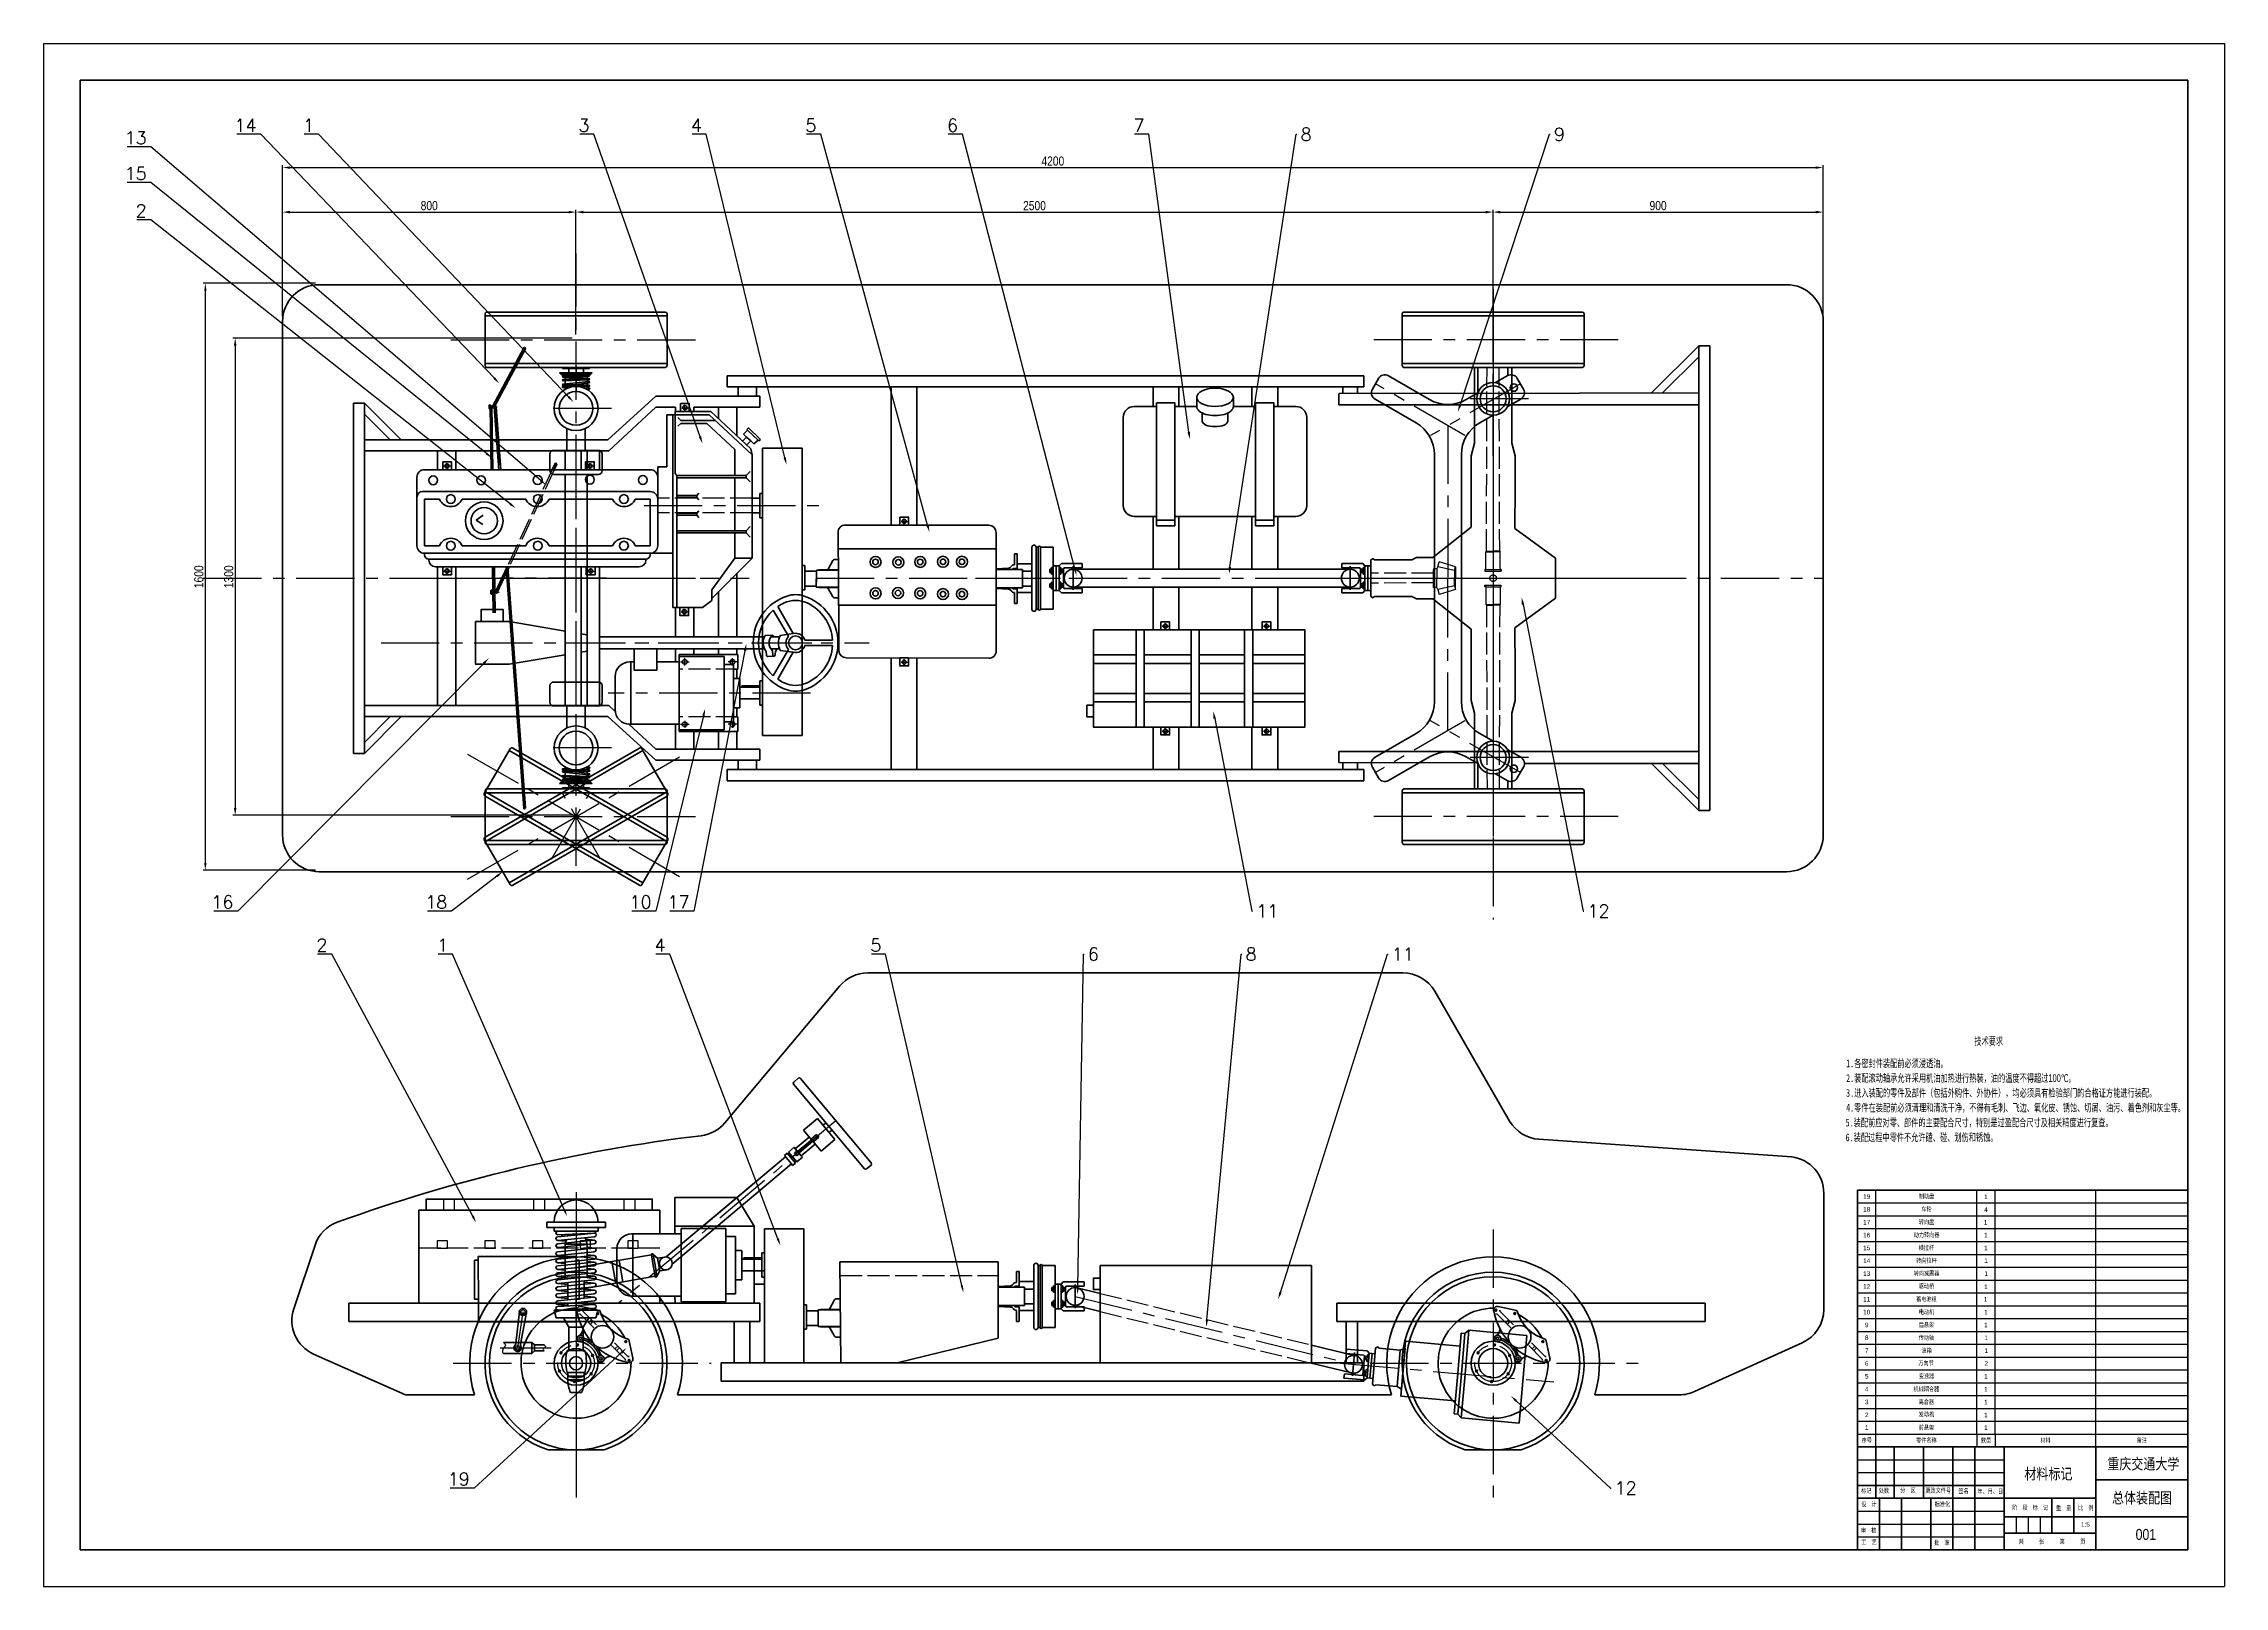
# Model space of a CAD drawing. Header units: millimetres. Extents: x 4452 to 5641, y 1905 to 2746.
import ezdxf
from ezdxf import colors
from ezdxf.entities.mleader import LeaderData, LeaderLine
from ezdxf.math import Vec2, Vec3

# ---------------------------------------------------------------- set-up
doc = ezdxf.new("R2010")
doc.units = ezdxf.units.MM
doc.linetypes.add('ACAD_ISO02W100', pattern=[15, 12, -3])
doc.linetypes.add('CENTER', pattern=[50.8, 31.75, -6.35, 6.35, -6.35])
for name, color, linetype, lineweight in [('CAXA0', 7, 'Continuous', 70), ('中心线层', 1, 'CENTER', 25), ('剖面线层', 2, 'Continuous', 25), ('总内框线', 7, 'Continuous', 50), ('标注层', 3, 'Continuous', 25), ('粗实线层', 250, 'Continuous', 50), ('虚线层', 4, 'ACAD_ISO02W100', 25)]:
    doc.layers.add(name, color=color, linetype=linetype, lineweight=lineweight)
doc.styles.get("Standard").update_dxf_attribs({"font": 'txt', "bigfont": 'gbcbig.shx'})
doc.styles.add('TitleStyle', font='', dxfattribs={"width": 0.667})
doc.styles.add('标准', font='', dxfattribs={"width": 0.667})
doc.styles.add('陈杰（2）', font='Arial.ttf', dxfattribs={"width": 0.8})
doc.styles.get('TitleStyle').set_extended_font_data('FangSong_GB2312')
doc.styles.get('标准').set_extended_font_data('FangSong_GB2312')
doc.dimstyles.new('ISO-25', dxfattribs={"dimtxt": 2.5, "dimasz": 2.5, "dimexe": 1.25, "dimexo": 0.625, "dimtad": 1, "dimtxsty": 'Standard', "dimcen": 2.5, "dimadec": 0, "dimazin": 0, "dimtfac": 1, "dimtmove": 0, "dimatfit": 3, "dimfxl": 1, "dimarcsym": 0})

# ---------------------------------------------------------------- blocks, each defined once
blk = doc.blocks.new('CAXBLOCK115', base_point=(795, -260.8))
at = {"layer": 'CAXA0', "color": 0, "linetype": 'Continuous', "lineweight": 25, "char_height": 14, "attachment_point": 1}
for s, insert, style in [('{\\fArial Unicode MS|b0|i0|c134|p0;技术要求}', (1028, -244.5), 'TitleStyle'), ('2.{\\fArial Unicode MS|b0|i0|c134|p0;装配滚动轴承允许采用机油加热进行热装，油的温度不得超过100℃。}', (795, -311.8), '标准'), ('1.{\\fArial Unicode MS|b0|i0|c134|p0;各密封件装配前必须浸透油。}', (795, -285), '标准'), ('3.{\\fArial Unicode MS|b0|i0|c134|p0;进入装配的零件及部件（包括外购件、外协件），均必须具有检验部门的合格证方能进行装配。}', (795, -338.7), '标准'), ('5.{\\fArial Unicode MS|b0|i0|c134|p0;装配前应对零、部件的主要配合尺寸，特别是过盈配合尺寸及相关精度进行复查。}', (794.1, -392.6), '标准'), ('4.{\\fArial Unicode MS|b0|i0|c134|p0;零件在装配前必须清理和清洗干净，不得有毛刺、飞边、氧化皮、锈蚀、切屑、油污、着色剂和灰尘等。}', (795, -365.6), '标准'), ('6.{\\fArial Unicode MS|b0|i0|c134|p0;装配过程中零件不允许磕、碰、划伤和锈蚀。 }', (794.1, -419.4), '标准')]:
    blk.add_mtext(s, dxfattribs=dict(at, insert=insert, style=style))
blk = doc.blocks.new('*X12')
at = {"layer": '粗实线层'}
for p, q in [((-160, 300), (-220, 300)), ((-160, 310), (-160, 300)), ((-160, 310), (-110, 310)), ((-160, 300), (-160, 0)), ((-110, 310), (-110, 300)), ((-50, 300), (-110, 300)), ((-110, 300), (-110, 0)), ((-50, 300), (-50, 325)), ((50, 300), (50, 325)), ((110, 300), (50, 300)), ((160, 310), (110, 310)), ((110, 310), (110, 300)), ((110, 300), (110, 0)), ((160, 310), (160, 300)), ((220, 300), (160, 300)), ((160, 300), (160, 0)), ((-250, 270), (-250, 30)), ((-35, 282.1), (-35, 260)), ((35, 282.1), (35, 260)), ((250, 30), (250, 270)), ((-220, 0), (-160, 0)), ((-160, 0), (-160, -10)), ((-110, 0), (-50, 0)), ((-110, -10), (-110, 0)), ((50, 0), (-50, 0)), ((50, 0), (110, 0)), ((110, -10), (110, 0)), ((160, 0), (220, 0)), ((160, 0), (160, -10)), ((-160, -25), (-160, -10)), ((-160, -10), (-110, -10)), ((-160, -10), (-110, -10)), ((-160, -25), (-110, -25)), ((-110, -25), (-110, -10)), ((160, -10), (110, -10)), ((110, -25), (110, -10)), ((110, -25), (160, -25)), ((160, -25), (160, -10))]:
    blk.add_line(p, q, dxfattribs=at)
for centre, start, end in [((-220, 270), 90, 180), ((220, 270), 0, 90), ((-220, 30), 180, 270), ((220, 30), 270, 360)]:
    blk.add_arc(centre, 30, start, end, dxfattribs=at)
blk.add_ellipse((0, 325), major_axis=(-50, 0), ratio=0.5, dxfattribs=at)
for centre, major_axis, ratio, start_param, end_param in [((0, 300), (-50, 0), 0.5, 0, 3.141593), ((0, 260), (35, 0), 0.428571, 3.141593, 6.283185)]:
    blk.add_ellipse(centre, major_axis=major_axis, ratio=ratio, start_param=start_param, end_param=end_param, dxfattribs=at)
blk = doc.blocks.new('*D18')
at = {"layer": 'Defpoints', "color": 0, "transparency": 16777216}
for p in [(4742.1, 2653.9), (4582.1, 2595.1), (4742.1, 2585.1)]:
    blk.add_point(p, dxfattribs=at)
at = {"layer": '标注层', "color": 0, "lineweight": -2, "transparency": 16777216}
for p, q in [((4582.1, 2597.1), (4582.1, 2655.1)), ((4586.1, 2653.9), (4738.1, 2653.9)), ((4742.1, 2587.1), (4742.1, 2655.1))]:
    blk.add_line(p, q, dxfattribs=at)
at = {"layer": '标注层', "color": 0, "transparency": 16777216}
for points in [[(4586.1, 2654.6), (4586.1, 2653.2), (4582.1, 2653.9)], [(4738.1, 2654.6), (4738.1, 2653.2), (4742.1, 2653.9)]]:
    blk.add_solid(points, dxfattribs=at)
at = {"layer": '标注层', "color": 0, "transparency": 16777216, "insert": (4662.1, 2657.4), "char_height": 5, "attachment_point": 5, "style": '陈杰（2）'}
blk.add_mtext('800', dxfattribs=at)
blk = doc.blocks.new('*D13')
at = {"layer": 'Defpoints', "color": 0, "transparency": 16777216}
for p in [(5242.1, 2653.9), (4742.1, 2585.1), (5242.1, 2585.1)]:
    blk.add_point(p, dxfattribs=at)
at = {"layer": '标注层', "color": 0, "lineweight": -2, "transparency": 16777216}
for p, q in [((4742.1, 2587.1), (4742.1, 2655.1)), ((4746.1, 2653.9), (5238.1, 2653.9)), ((5242.1, 2587.1), (5242.1, 2655.1))]:
    blk.add_line(p, q, dxfattribs=at)
at = {"layer": '标注层', "color": 0, "transparency": 16777216}
for points in [[(4746.1, 2654.6), (4746.1, 2653.2), (4742.1, 2653.9)], [(5238.1, 2654.6), (5238.1, 2653.2), (5242.1, 2653.9)]]:
    blk.add_solid(points, dxfattribs=at)
at = {"layer": '标注层', "color": 0, "transparency": 16777216, "insert": (4992.1, 2657.4), "char_height": 5, "attachment_point": 5, "style": '陈杰（2）'}
blk.add_mtext('2500', dxfattribs=at)
blk = doc.blocks.new('*D14')
at = {"layer": 'Defpoints', "color": 0, "transparency": 16777216}
for p in [(5422.1, 2653.9), (5242.1, 2585.1), (5422.1, 2585.1)]:
    blk.add_point(p, dxfattribs=at)
at = {"layer": '标注层', "color": 0, "lineweight": -2, "transparency": 16777216}
for p, q in [((5242.1, 2587.1), (5242.1, 2655.1)), ((5246.1, 2653.9), (5418.1, 2653.9)), ((5422.1, 2587.1), (5422.1, 2655.1))]:
    blk.add_line(p, q, dxfattribs=at)
at = {"layer": '标注层', "color": 0, "transparency": 16777216}
for points in [[(5246.1, 2654.6), (5246.1, 2653.2), (5242.1, 2653.9)], [(5418.1, 2654.6), (5418.1, 2653.2), (5422.1, 2653.9)]]:
    blk.add_solid(points, dxfattribs=at)
at = {"layer": '标注层', "color": 0, "transparency": 16777216, "insert": (5332.1, 2657.4), "char_height": 5, "attachment_point": 5, "style": '陈杰（2）'}
blk.add_mtext('900', dxfattribs=at)
blk = doc.blocks.new('*D15')
at = {"layer": 'Defpoints', "color": 0, "transparency": 16777216}
for p in [(4742.1, 2585.1), (4556.3, 2325.1), (4742.1, 2325.1)]:
    blk.add_point(p, dxfattribs=at)
at = {"layer": '标注层', "color": 0, "lineweight": -2, "transparency": 16777216}
for p, q in [((4740.1, 2585.1), (4555.1, 2585.1)), ((4556.3, 2581.1), (4556.3, 2329.1)), ((4740.1, 2325.1), (4555.1, 2325.1))]:
    blk.add_line(p, q, dxfattribs=at)
at = {"layer": '标注层', "color": 0, "transparency": 16777216}
for points in [[(4555.6, 2581.1), (4557, 2581.1), (4556.3, 2585.1)], [(4555.6, 2329.1), (4557, 2329.1), (4556.3, 2325.1)]]:
    blk.add_solid(points, dxfattribs=at)
at = {"layer": '标注层', "color": 0, "transparency": 16777216, "insert": (4552.8, 2455.1), "char_height": 5, "attachment_point": 5, "rotation": 90, "style": '陈杰（2）'}
blk.add_mtext('1300', dxfattribs=at)
blk = doc.blocks.new('*D16')
at = {"layer": 'Defpoints', "color": 0, "transparency": 16777216}
for p in [(4602.1, 2615.1), (4540, 2295.1), (4602.1, 2295.1)]:
    blk.add_point(p, dxfattribs=at)
at = {"layer": '标注层', "color": 0, "lineweight": -2, "transparency": 16777216}
for p, q in [((4600.1, 2615.1), (4538.8, 2615.1)), ((4540, 2611.1), (4540, 2299.1)), ((4600.1, 2295.1), (4538.8, 2295.1))]:
    blk.add_line(p, q, dxfattribs=at)
at = {"layer": '标注层', "color": 0, "transparency": 16777216}
for points in [[(4539.4, 2611.1), (4540.7, 2611.1), (4540, 2615.1)], [(4539.4, 2299.1), (4540.7, 2299.1), (4540, 2295.1)]]:
    blk.add_solid(points, dxfattribs=at)
at = {"layer": '标注层', "color": 0, "transparency": 16777216, "insert": (4536.5, 2455.1), "char_height": 5, "attachment_point": 5, "rotation": 90, "style": '陈杰（2）'}
blk.add_mtext('1600', dxfattribs=at)
blk = doc.blocks.new('*D17')
at = {"layer": 'Defpoints', "color": 0, "transparency": 16777216}
for p in [(5422.1, 2678.2), (4582.1, 2595.1), (5422.1, 2595.1)]:
    blk.add_point(p, dxfattribs=at)
at = {"layer": '标注层', "color": 0, "lineweight": -2, "transparency": 16777216}
for p, q in [((4582.1, 2597.1), (4582.1, 2679.4)), ((4586.1, 2678.2), (5418.1, 2678.2)), ((5422.1, 2597.1), (5422.1, 2679.4))]:
    blk.add_line(p, q, dxfattribs=at)
at = {"layer": '标注层', "color": 0, "transparency": 16777216}
for points in [[(4586.1, 2678.8), (4586.1, 2677.5), (4582.1, 2678.2)], [(5418.1, 2678.8), (5418.1, 2677.5), (5422.1, 2678.2)]]:
    blk.add_solid(points, dxfattribs=at)
at = {"layer": '标注层', "color": 0, "transparency": 16777216, "insert": (5002.1, 2681.7), "char_height": 5, "attachment_point": 5, "style": '陈杰（2）'}
blk.add_mtext('4200', dxfattribs=at)
blk = doc.blocks.new('*U19')
at = {"layer": '中心线层'}
for p, q in [((0, -0.7), (0, 0.7)), ((-0.7, 0), (0.7, 0))]:
    blk.add_line(p, q, dxfattribs=at)
at = {"layer": '粗实线层'}
blk.add_circle((0, 0), 0.5, dxfattribs=at)
blk = doc.blocks.new('*U20')
at = {"layer": '粗实线层', "color": 0, "linetype": 'ByBlock', "lineweight": -2, "transparency": 16777216}
for p, rotation in [((1261.4, -748.4), 59.99999999999999), ((1278.7, -748.3), 299.9999999999999), ((1261.4, -758.4), 120), ((1278.7, -758.3), 240), ((1270.1, -763.4), 180)]:
    blk.add_blockref('*U19', p, dxfattribs=dict(at, rotation=rotation))
blk.add_blockref('*U19', (1270, -743.4), dxfattribs=at)
blk = doc.blocks.new('*U21')
at = {"layer": '中心线层'}
for p, q in [((0, -0.7), (0, 0.7)), ((-0.7, 0), (0.7, 0))]:
    blk.add_line(p, q, dxfattribs=at)
at = {"layer": '粗实线层'}
blk.add_circle((0, 0), 0.5, dxfattribs=at)
blk = doc.blocks.new('*U22')
at = {"layer": '粗实线层', "color": 0, "linetype": 'ByBlock', "lineweight": -2, "transparency": 16777216}
for p, rotation in [((1261.4, -748.4), 59.99999999999999), ((1278.7, -748.3), 299.9999999999999), ((1261.4, -758.4), 120), ((1278.7, -758.3), 240), ((1270.1, -763.4), 180)]:
    blk.add_blockref('*U21', p, dxfattribs=dict(at, rotation=rotation))
blk.add_blockref('*U21', (1270, -743.4), dxfattribs=at)
blk = doc.blocks.new('*U23')
at = {"layer": '虚线层'}
blk.add_lwpolyline([(-2.8, -2), (2.8, -2), (2.8, 2), (-2.8, 2)], close=True, dxfattribs=at)
blk = doc.blocks.new('*U24')
at = {"layer": '粗实线层', "color": 0, "linetype": 'ByBlock', "lineweight": -2, "transparency": 16777216}
for p in [(0, 0), (26, 0), (52, 0), (78, 0), (104, 0)]:
    blk.add_blockref('*U23', p, dxfattribs=at)
blk = doc.blocks.new('*U25')
at = {"layer": '虚线层'}
blk.add_lwpolyline([(-2.9, 3), (2.9, 3), (2.9, -3), (-2.9, -3)], close=True, dxfattribs=at)
blk = doc.blocks.new('*U26')
at = {"layer": '粗实线层', "color": 0, "linetype": 'ByBlock', "lineweight": -2, "transparency": 16777216}
for p in [(0, 0), (49.2, 0), (98.4, 0)]:
    blk.add_blockref('*U25', p, dxfattribs=at)

msp = doc.modelspace()

# ---------------------------------------------------------------- linework, layer by layer
for p, q in [((4451.8534, 2745.7386), (4451.8534, 1904.7386)), ((4451.8534, 2745.7386), (5640.8534, 2745.7386)), ((5640.8534, 2745.7386), (5640.8534, 1904.7386)), ((5450.8534, 1987.7386), (5450.8534, 2120.7392)), ((5505.8534, 1987.7571), (5505.8534, 2120.7392)), ((5515.8534, 1987.7386), (5515.8534, 2120.7392)), ((5570.8534, 1987.7386), (5570.8534, 2120.7392)), ((5440.8528, 2113.7392), (5620.8528, 2113.7392)), ((5440.8532, 2106.7391), (5620.8532, 2106.7391)), ((5440.8532, 2099.7391), (5620.8532, 2099.7391)), ((5440.8532, 2092.7391), (5620.8532, 2092.7391)), ((5440.8532, 2085.7391), (5620.8532, 2085.7391)), ((5440.8532, 2078.7391), (5620.8532, 2078.7391)), ((5440.8532, 2071.7391), (5620.8532, 2071.7391)), ((5440.8533, 2064.7387), (5620.8533, 2064.7387)), ((5440.8533, 2057.7387), (5620.8533, 2057.7387)), ((5440.8533, 2050.7387), (5620.8533, 2050.7387)), ((5440.8533, 2043.7387), (5620.8533, 2043.7387)), ((5440.8533, 2036.7387), (5620.8533, 2036.7387)), ((5440.8533, 2029.7387), (5620.8533, 2029.7387)), ((5440.8533, 2022.7387), (5620.8533, 2022.7387)), ((5440.8533, 2022.7387), (5620.8533, 2022.7387)), ((5440.8533, 2015.7387), (5620.8533, 2015.7387)), ((5440.8534, 2015.7385), (5620.8534, 2015.7385)), ((5440.8534, 2008.7385), (5620.8534, 2008.7385)), ((5440.8534, 2001.7386), (5620.8534, 2001.7386)), ((5440.8533, 1994.7385), (5620.8533, 1994.7385)), ((5440.8534, 1987.7386), (5620.8534, 1987.7386)), ((5450.8534, 1980.7386), (5450.8534, 1987.7386)), ((5505.8534, 1987.7386), (5505.8534, 1980.7386)), ((5515.8534, 1987.7386), (5515.8534, 1980.7386)), ((5570.8534, 1980.7386), (5570.8534, 1987.7386)), ((5620.8534, 1980.7386), (5620.8534, 1924.7386)), ((5440.8534, 1973.7386), (5520.8534, 1973.7386)), ((5440.8534, 1966.7386), (5520.8534, 1966.7386)), ((5440.8534, 1945.7386), (5520.8534, 1945.7386)), ((5440.8534, 1938.7386), (5520.8534, 1938.7386)), ((5527.3534, 1942.7386), (5527.3534, 1933.7386)), ((5533.8534, 1942.7386), (5533.8534, 1933.7386)), ((5540.3534, 1942.7386), (5540.3534, 1933.7386)), ((5440.8534, 1931.7386), (5520.8534, 1931.7386)), ((5620.8534, 1924.7386), (5440.8534, 1924.7386)), ((4451.8534, 1904.7386), (5640.8534, 1904.7386))]:
    msp.add_line(p, q)
at = {"layer": '中心线层', "lineweight": -3}
for p, q in [((4742.1446, 2297.5743), (4742.1446, 2631.2477)), ((5242.1446, 2612.0023), (5242.1446, 2268.2264)), ((5242.1446, 2612.0023), (5242.1446, 2268.2264)), ((5242.1446, 2612.0023), (5242.1446, 2268.2264)), ((5242.1446, 2611.0995), (5242.1446, 2556.9303)), ((4673.884, 2584.3369), (4810.2845, 2584.3369)), ((5310.4052, 2584.3369), (5174.0047, 2584.3369)), ((4742.1446, 2384.846), (4742.1446, 2523.8278)), ((4657.4936, 2454.3369), (4820.0658, 2454.3369)), ((4673.884, 2454.3369), (4836.4562, 2454.3369)), ((4673.884, 2454.3369), (4836.4562, 2454.3369)), ((4683.0292, 2358.4672), (4801.1555, 2290.2669)), ((4683.0292, 2290.2066), (4801.1555, 2358.4068)), ((5242.1446, 2351.0995), (5242.1446, 2296.9303)), ((4728.7633, 2301.1598), (4749.6946, 2337.4139)), ((4755.5259, 2301.1598), (4734.5946, 2337.4139)), ((4673.884, 2324.3369), (4810.2845, 2324.3369)), ((5310.4052, 2324.3369), (5174.0047, 2324.3369)), ((4742.1446, 2099.2205), (4742.1446, 1947.3227)), ((4742.1446, 2099.2205), (4742.1446, 1947.3227)), ((4742.1446, 2099.2205), (4742.1446, 1947.3227)), ((4742.1446, 2099.2205), (4742.1446, 1947.3227)), ((4742.1446, 2099.2205), (4742.1446, 1947.3227)), ((4742.1446, 2099.2205), (4742.1446, 1947.3227)), ((5242.1446, 2099.2205), (5242.1446, 1947.3227)), ((4675.1369, 2026.364), (4815.7807, 2026.364)), ((4675.1369, 2026.364), (4815.7807, 2026.364)), ((4675.1369, 2026.364), (4815.7807, 2026.364)), ((5175.1369, 2026.364), (5321.379, 2026.364))]:
    msp.add_line(p, q, dxfattribs=at)
at = {"layer": '中心线层'}
for p, q in [((5242.1446, 2521.2409), (5242.1446, 2593.8104)), ((5242.1446, 2584.3369), (5242.1446, 2324.3369)), ((5242.1446, 2584.3369), (5242.1446, 2324.3369)), ((4714.1199, 2579.6212), (4696.9884, 2547.7363)), ((4742.1446, 2569.7243), (4742.1446, 2555.7243)), ((4742.1446, 2563.3106), (4742.1446, 2555.7935)), ((5226.6738, 2532.1633), (5177.974, 2560.2801)), ((5256.9982, 2560.2801), (5208.0984, 2532.0478)), ((4695.2369, 2547.6862), (4699.1385, 2547.6862)), ((4695.7999, 2547.7284), (4696.3147, 2513.4734)), ((4698.0771, 2547.728), (4700.5901, 2513.4734)), ((4761.4425, 2546.8687), (4724.354, 2546.8687)), ((4799.7941, 2547.284), (4803.3829, 2547.284)), ((4801.473, 2545.6262), (4801.473, 2548.8608)), ((5261.4428, 2552.1397), (5224.3543, 2552.1397)), ((5217.4861, 2537.4678), (5217.4861, 2454.3369)), ((4670.1418, 2515.5149), (4673.7307, 2515.5149)), ((4671.8207, 2513.8571), (4671.8207, 2517.0918)), ((4731.164, 2516.5886), (4729.7191, 2513.4734)), ((4748.0377, 2515.5152), (4751.6265, 2515.5152)), ((4749.7166, 2513.8574), (4749.7166, 2517.092)), ((4779.2398, 2493.875), (4880.373, 2493.875)), ((4919.3703, 2485.3085), (4922.9591, 2485.3085)), ((4921.0492, 2483.6507), (4921.0492, 2486.8853)), ((4538.8279, 2454.3369), (4765.0094, 2454.3369)), ((4670.1418, 2458.2438), (4673.7307, 2458.2438)), ((4671.8207, 2456.586), (4671.8207, 2459.8207)), ((4697.1104, 2460.5318), (4697.4884, 2435.3798)), ((4705.1648, 2460.5318), (4698.7489, 2446.6985)), ((4758.7313, 2454.3369), (4700.5084, 2454.3369)), ((4704.4741, 2460.5318), (4714.1199, 2329.0525)), ((4748.4478, 2458.2438), (4752.0367, 2458.2438)), ((4750.1267, 2456.586), (4750.1267, 2459.8207)), ((4872.9237, 2454.3369), (5038.634, 2454.3369)), ((4959.9925, 2454.3369), (5422.1446, 2454.3369)), ((5127.3517, 2454.3369), (5311.3584, 2454.3369)), ((5157.3517, 2454.3369), (5341.3584, 2454.3369)), ((5159.9697, 2454.3369), (5283.2254, 2454.3369)), ((5189.9697, 2454.3369), (5313.2254, 2454.3369)), ((5194.4843, 2454.3369), (5291.1791, 2454.3369)), ((5194.4843, 2454.3369), (5291.1791, 2454.3369)), ((5217.4861, 2371.2059), (5217.4861, 2454.3369)), ((4696.2913, 2446.6568), (4700.1928, 2446.6568)), ((4801.1484, 2434.3678), (4801.1484, 2437.6024)), ((4799.4695, 2436.0256), (4803.0584, 2436.0256)), ((5061.7183, 2428.1755), (5065.3071, 2428.1755)), ((5063.3971, 2426.5177), (5063.3971, 2429.7523)), ((5116.9122, 2428.1755), (5120.5011, 2428.1755)), ((5118.5911, 2426.5177), (5118.5911, 2429.7523)), ((4635.8411, 2419.05), (4877.3464, 2419.05)), ((4736.1446, 2419.05), (4902.0053, 2419.05)), ((4799.0273, 2408.6877), (4803.794, 2408.6877)), ((4801.4107, 2406.7312), (4801.4107, 2410.6442)), ((4829.794, 2408.6877), (4825.0273, 2408.6877)), ((4827.4107, 2406.7312), (4827.4107, 2410.6442)), ((4919.3703, 2408.5593), (4922.9591, 2408.5593)), ((4921.0492, 2406.9015), (4921.0492, 2410.1361)), ((4870.0322, 2391.6877), (4759.6662, 2391.6877)), ((5242.1446, 2387.4328), (5242.1446, 2327.6367)), ((5242.1446, 2387.4328), (5242.1446, 2327.6367)), ((4799.0273, 2374.6877), (4803.794, 2374.6877)), ((4801.4107, 2376.6442), (4801.4107, 2372.7312)), ((4829.794, 2374.6877), (4825.0273, 2374.6877)), ((4827.4107, 2376.6442), (4827.4107, 2372.7312)), ((5061.7183, 2370.9073), (5065.3071, 2370.9073)), ((5063.3971, 2369.2495), (5063.3971, 2372.4841)), ((5116.9119, 2370.9073), (5120.5008, 2370.9073)), ((5118.5908, 2369.2495), (5118.5908, 2372.4841)), ((5226.6738, 2376.5104), (5177.974, 2348.3936)), ((5256.9982, 2348.3936), (5208.0984, 2376.6259)), ((4761.4425, 2361.8051), (4724.354, 2361.8051)), ((5261.4428, 2356.534), (5224.3543, 2356.534)), ((4742.1446, 2338.9494), (4742.1446, 2352.9494)), ((4742.1446, 2345.3631), (4742.1446, 2352.8802)), ((4883.7988, 2158.5855), (4764.9814, 2058.8858)), ((4742.1446, 2119.6603), (4742.1446, 1959.764)), ((4742.1446, 2119.6603), (4742.1446, 1959.764)), ((5014.243, 2062.8058), (5166.0499, 2025.7595)), ((4713.2217, 2054.3482), (4710.3094, 2034.7264)), ((4700.7961, 2034.7264), (4728.6103, 2034.7264)), ((4737.3946, 2026.364), (4746.8946, 2026.364)), ((5158.8817, 2026.3866), (5275.1793, 2016.2119))]:
    msp.add_line(p, q, dxfattribs=at)
for centre in [(4742.1446, 2026.364), (5242.1446, 2026.364)]:
    msp.add_circle(centre, 10, dxfattribs=at)
at = {"layer": '剖面线层'}
for points in [[(4702.5352, 2037.7264), (4703.6366, 2036.1824), (4701.9754, 2033.2284), (4702.5352, 2031.7264)], [(4724.8321, 2036.3264), (4725.5552, 2035.3388), (4724.1665, 2034.0292), (4724.8321, 2033.1264)]]:
    msp.add_spline(points, degree=3, dxfattribs=at)
at = {"layer": '总内框线'}
for p, q in [((4471.8534, 2725.7386), (5620.8534, 2725.7386)), ((4471.8534, 2725.7386), (4471.8534, 1924.7386)), ((5620.8534, 2725.7386), (5620.8534, 1924.7386)), ((5440.8534, 1980.7386), (5440.8528, 2120.7392)), ((5440.8528, 2120.7392), (5620.8528, 2120.7392)), ((5440.8534, 1980.7386), (5620.8534, 1980.7386)), ((5440.8534, 1924.7386), (5440.8534, 1980.7386)), ((5450.8534, 1980.7386), (5450.8534, 1952.7386)), ((5460.8534, 1980.7386), (5460.8534, 1952.7386)), ((5476.8534, 1980.7386), (5476.8534, 1952.7386)), ((5492.8534, 1980.7386), (5492.8534, 1952.7386)), ((5504.8534, 1980.7386), (5504.8534, 1924.7386)), ((5520.8534, 1980.7386), (5520.8534, 1924.7386)), ((5570.8534, 1924.7386), (5570.8534, 1980.7386)), ((5570.8534, 1962.7386), (5620.8534, 1962.7386)), ((5440.8534, 1959.7386), (5520.8534, 1959.7386)), ((5440.8534, 1952.7386), (5570.8534, 1952.7386)), ((5452.8534, 1952.7386), (5452.8534, 1924.7386)), ((5464.8534, 1952.7386), (5464.8534, 1924.7386)), ((5480.8534, 1952.7386), (5480.8534, 1924.7386)), ((5492.8534, 1952.7386), (5492.8534, 1924.7386)), ((5546.8534, 1933.7386), (5546.8534, 1952.7386)), ((5558.8534, 1933.7386), (5558.8534, 1952.7386)), ((5520.8534, 1942.7386), (5570.8534, 1942.7386)), ((5570.8534, 1942.7386), (5620.8534, 1942.7386)), ((5520.8534, 1933.7386), (5570.8534, 1933.7386)), ((4471.8534, 1924.7386), (5620.8534, 1924.7386))]:
    msp.add_line(p, q, dxfattribs=at)
at = {"layer": '粗实线层'}
for p, q in [((4791.7446, 2597.3369), (4692.5446, 2597.3369)), ((5192.5446, 2597.3369), (5291.7446, 2597.3369)), ((5354.254, 2581.0388), (5328.5138, 2555.2987)), ((5354.254, 2581.0388), (5354.254, 2327.6349)), ((5354.254, 2581.0388), (5360.254, 2581.0388)), ((5360.254, 2581.0388), (5360.254, 2327.6349)), ((4791.7446, 2571.3369), (4692.5446, 2571.3369)), ((4713.6794, 2579.8578), (4696.548, 2547.973)), ((4714.5603, 2579.3845), (4697.4289, 2547.4997)), ((4734.7384, 2569.2369), (4734.7384, 2568.6315)), ((4734.7384, 2568.6315), (4742.1446, 2568.6315)), ((4738.1446, 2566.2282), (4738.1446, 2568.6315)), ((4749.5508, 2568.6315), (4742.1446, 2568.6315)), ((4746.1446, 2566.2282), (4746.1446, 2568.6315)), ((4749.5508, 2569.2369), (4749.5508, 2568.6315)), ((5192.5446, 2571.3369), (5291.7446, 2571.3369)), ((5231.9446, 2569.2369), (5231.9446, 2527.9861)), ((5233.8358, 2555.3962), (5233.8358, 2569.2369)), ((5250.1446, 2569.2369), (5250.1446, 2564.797)), ((5252.3446, 2569.2369), (5252.3446, 2527.9861)), ((5354.254, 2575.0388), (5334.5323, 2555.3171)), ((4734.1146, 2565.3159), (4733.2022, 2566.2282)), ((4733.2022, 2566.2282), (4750.844, 2566.2282)), ((4750.0531, 2565.3159), (4734.1146, 2565.3159)), ((4734.6446, 2565.3159), (4734.6446, 2565.3159)), ((4735.0646, 2563.9897), (4749.0732, 2562.4889)), ((4749.0732, 2561.5513), (4735.0646, 2560.0504)), ((4735.0996, 2562.6449), (4743.5996, 2563.0812)), ((4749.1267, 2564.4857), (4735.1176, 2564.986)), ((4749.1267, 2558.8942), (4735.1176, 2559.3944)), ((4735.144, 2558.8627), (4749.1446, 2558.8746)), ((4735.1446, 2558.202), (4738.2002, 2558.202)), ((4735.1625, 2561.9857), (4749.1716, 2562.486)), ((4735.1716, 2560.0542), (4749.1807, 2559.5538)), ((4735.2246, 2564.642), (4749.2331, 2563.141)), ((4735.6446, 2565.3159), (4749.1535, 2565.1462)), ((4736.1446, 2557.2612), (4736.1446, 2566.2282)), ((4749.1896, 2564.4868), (4741.1539, 2564.0067)), ((4742.1446, 2559.9743), (4749.2415, 2560.9002)), ((4749.0999, 2557.9479), (4747.1989, 2557.7668)), ((4748.1446, 2557.2608), (4748.1446, 2566.2282)), ((4748.2986, 2557.1703), (4749.2681, 2557.2968)), ((4750.844, 2566.2282), (4750.0531, 2565.3159)), ((4824.5649, 2564.7215), (5171.6283, 2564.7215)), ((4824.5649, 2564.7215), (4824.5649, 2558.7215)), ((4824.5649, 2558.7215), (5171.6283, 2558.7215)), ((4830.5346, 2558.7215), (4830.5346, 2553.5088)), ((4840.4979, 2558.7215), (4840.4979, 2553.5088)), ((4913.8818, 2558.7215), (4913.8818, 2483.2671)), ((4927.8818, 2558.7215), (4927.8818, 2483.2552)), ((5056.8415, 2558.7215), (5056.8415, 2547.952)), ((5070.8415, 2558.7215), (5070.8415, 2547.952)), ((5110.686, 2558.7215), (5110.686, 2547.952)), ((5124.686, 2558.7215), (5124.686, 2547.952)), ((5160.1753, 2554.815), (5160.1753, 2558.7215)), ((5168.2822, 2558.7215), (5168.2822, 2554.8398)), ((5171.6283, 2564.7215), (5171.6283, 2558.7215)), ((4620.7255, 2549.8278), (4620.7255, 2358.846)), ((4620.7255, 2549.8278), (4626.7255, 2549.8278)), ((4626.7255, 2549.8278), (4626.7255, 2358.846)), ((4626.7255, 2549.8278), (4646.7255, 2529.8278)), ((4695.2369, 2547.896), (4698.6424, 2547.896)), ((4695.2369, 2547.496), (4698.6424, 2547.496)), ((4695.2999, 2547.7209), (4695.8147, 2513.4734)), ((4696.2998, 2547.7359), (4696.8148, 2513.4734)), ((4697.5784, 2547.6914), (4700.0888, 2513.4734)), ((4698.5757, 2547.7646), (4701.0915, 2513.4734)), ((4698.6424, 2547.896), (4698.6424, 2547.496)), ((4759.4882, 2529.8278), (4785.7104, 2553.5088)), ((4759.9968, 2523.8278), (4785.7104, 2547.5088)), ((4785.7104, 2553.5088), (4842.3397, 2553.5088)), ((4785.7104, 2547.5088), (4796.3144, 2547.5088)), ((4815.6233, 2545.2425), (4796.2081, 2545.2425)), ((4796.2081, 2545.2425), (4796.2081, 2511.451)), ((4796.3144, 2545.2425), (4796.3144, 2547.5088)), ((4806.3144, 2547.5088), (4842.3397, 2547.5088)), ((4806.3144, 2545.2425), (4806.3144, 2547.5088)), ((4837.4941, 2524.8071), (4815.6233, 2545.2425)), ((4819.8848, 2547.5088), (4819.8848, 2541.2606)), ((4829.8848, 2531.917), (4829.8848, 2547.5088)), ((4842.3397, 2553.5088), (4842.3397, 2547.5088)), ((5158.1147, 2554.9223), (5289.205, 2555.1781)), ((5158.1147, 2554.8087), (5158.1147, 2548.8398)), ((5158.1147, 2548.8398), (5281.8862, 2548.8398)), ((5281.8862, 2548.8398), (5354.254, 2548.8398)), ((5289.205, 2555.1781), (5354.254, 2555.3776)), ((4626.7255, 2543.8278), (4640.7255, 2529.8278)), ((4737.1446, 2535.9598), (4737.1446, 2524.0119)), ((4747.1446, 2535.9598), (4747.1446, 2524.0119)), ((4791.6481, 2515.115), (4791.6481, 2543.4111)), ((4794.0481, 2543.4111), (4791.6481, 2543.4111)), ((4796.2081, 2543.431), (4794.0481, 2543.431)), ((4794.8346, 2543.431), (4794.8346, 2438.3136)), ((4814.8049, 2543.4111), (4796.2081, 2543.4111)), ((4799.1927, 2540.2911), (4797.6016, 2541.8783)), ((4799.1927, 2538.7311), (4797.6016, 2537.1491)), ((4818.1244, 2540.2911), (4799.1927, 2540.2911)), ((4812.3061, 2538.7311), (4799.1927, 2538.7311)), ((4812.3061, 2538.7311), (4813.5441, 2538.7311)), ((4813.5441, 2538.7311), (4828.7249, 2524.5593)), ((4814.8049, 2543.4111), (4838.0849, 2521.5302)), ((4833.3786, 2532.9064), (4835.6605, 2535.0341)), ((4835.1391, 2531.2753), (4833.3786, 2532.9064)), ((4835.2198, 2535.4413), (4836.0975, 2536.2596)), ((4835.6605, 2535.0341), (4835.2198, 2535.4413)), ((4835.6605, 2535.0341), (4841.431, 2529.6023)), ((4836.0975, 2536.2596), (4842.7496, 2530.0056)), ((5354.254, 2540.5071), (5354.254, 2534.5071)), ((4626.7255, 2529.8278), (4759.4882, 2529.8278)), ((4626.7255, 2529.8278), (4626.7255, 2523.8278)), ((4626.7255, 2523.8278), (4759.9968, 2523.8278)), ((4666.6753, 2523.8278), (4666.6753, 2513.4734)), ((4676.6753, 2523.8278), (4676.6753, 2513.4734)), ((4727.9378, 2512.9342), (4727.9378, 2522.0119)), ((4729.9378, 2524.0119), (4754.3515, 2524.0119)), ((4736.1446, 2523.8278), (4736.1446, 2513.4734)), ((4744.9898, 2523.8278), (4744.9898, 2513.4734)), ((4748.1446, 2523.8278), (4748.1446, 2513.4734)), ((4754.9898, 2523.8278), (4754.9898, 2513.4734)), ((4756.3515, 2512.9342), (4756.3515, 2522.0119)), ((4828.7249, 2524.5593), (4828.7249, 2510.251)), ((4832.9347, 2529.0673), (4835.1391, 2531.2753)), ((4835.1391, 2531.2753), (4837.4137, 2529.1397)), ((4837.4137, 2529.1397), (4835.2144, 2526.9372)), ((4837.4137, 2529.1397), (4839.1593, 2527.4926)), ((4838.0849, 2521.5302), (4837.4941, 2524.8071)), ((4838.0849, 2465.1752), (4838.0849, 2521.5302)), ((4839.1593, 2527.4926), (4841.431, 2529.6023)), ((4841.431, 2529.6023), (4841.8682, 2529.1913)), ((4841.8682, 2529.1913), (4842.7496, 2530.0056)), ((5231.9446, 2527.9861), (5230.196, 2521.0748)), ((5230.196, 2521.0748), (5230.196, 2482.125)), ((5252.3446, 2527.9861), (5254.0932, 2521.0748)), ((5254.0932, 2521.0748), (5254.0932, 2503.5117)), ((4655.3759, 2498.4518), (4655.3759, 2509.3694)), ((4659.4799, 2513.4734), (4727.4193, 2513.4734)), ((4727.4193, 2513.4734), (4782.6193, 2513.4734)), ((4730.7104, 2516.799), (4729.168, 2513.4734)), ((4729.9378, 2510.9342), (4754.3515, 2510.9342)), ((4731.6175, 2516.3782), (4730.2703, 2513.4734)), ((4736.1446, 2510.9342), (4736.1446, 2397.7396)), ((4748.1446, 2510.9342), (4748.1446, 2397.7396)), ((4786.7233, 2515.115), (4791.6481, 2515.115)), ((4786.7233, 2515.115), (4786.7233, 2497.4678)), ((4796.2081, 2511.451), (4797.1681, 2510.251)), ((4834.9218, 2510.251), (4797.1681, 2510.251)), ((4797.1681, 2510.251), (4797.1681, 2438.3136)), ((4834.9218, 2509.051), (4797.1681, 2509.051)), ((4828.7249, 2509.051), (4828.7249, 2480.203)), ((4834.9218, 2510.251), (4837.1577, 2512.5379)), ((4834.9218, 2510.251), (4834.9218, 2509.051)), ((4834.9218, 2509.051), (4837.1577, 2506.8455)), ((4655.3759, 2498.4518), (4655.3759, 2472.023)), ((4658.4959, 2501.5718), (4782.6193, 2501.5718)), ((4659.4799, 2497.4678), (4667.6879, 2497.4678)), ((4659.4799, 2497.4678), (4659.4799, 2472.023)), ((4659.4799, 2497.4678), (4659.4799, 2493.3638)), ((4679.9999, 2497.4678), (4714.6799, 2497.4678)), ((4727.4193, 2497.4678), (4762.0993, 2497.4678)), ((4774.4113, 2497.4678), (4782.6193, 2497.4678)), ((4782.6193, 2497.4678), (4782.6193, 2472.023)), ((4786.7233, 2497.4678), (4786.7233, 2472.023)), ((4797.1681, 2499.451), (4807.9681, 2499.451)), ((4807.9681, 2498.251), (4797.1681, 2498.251)), ((4807.9681, 2499.451), (4809.1681, 2500.651)), ((4807.9681, 2499.451), (4807.9681, 2498.251)), ((4807.9681, 2498.251), (4809.1681, 2497.051)), ((4838.0849, 2497.875), (4842.4107, 2497.875)), ((4842.4107, 2497.875), (4842.4107, 2500.4906)), ((4842.4107, 2500.4906), (4843.8656, 2500.4906)), ((4842.4107, 2497.875), (4842.4107, 2489.875)), ((5254.0932, 2503.5117), (5253.9015, 2481.4856)), ((4691.5187, 2488.7704), (4687.669, 2486.0415)), ((4687.669, 2486.0415), (4691.3946, 2483.6846)), ((4797.1681, 2489.803), (4807.9681, 2489.803)), ((4807.9681, 2488.603), (4797.1681, 2488.603)), ((4807.9681, 2489.803), (4809.1681, 2491.003)), ((4807.9681, 2489.803), (4807.9681, 2488.603)), ((4807.9681, 2488.603), (4809.1681, 2487.403)), ((4842.4107, 2489.875), (4838.0849, 2489.875)), ((4842.4107, 2489.875), (4842.4107, 2487.2595)), ((4842.4107, 2487.2595), (4843.8656, 2487.2595)), ((5056.8415, 2487.952), (5056.8415, 2459.2115)), ((5070.8415, 2487.952), (5070.8415, 2459.2098)), ((5110.686, 2487.952), (5110.686, 2459.205)), ((5124.686, 2487.952), (5124.686, 2459.2033)), ((4834.9218, 2480.203), (4797.1681, 2480.203)), ((4834.9218, 2479.003), (4797.1681, 2479.003)), ((4828.7249, 2479.003), (4828.7249, 2465.1752)), ((4834.9218, 2480.203), (4837.1577, 2482.4838)), ((4834.9218, 2480.203), (4834.9218, 2479.003)), ((4834.9218, 2479.003), (4837.1577, 2476.7641)), ((4885.4332, 2426.0798), (4884.9963, 2479.2554)), ((4888.9995, 2483.2883), (4967.2157, 2483.2218)), ((4971.2098, 2414.6803), (4971.2123, 2479.2217)), ((5209.2858, 2465.5233), (5230.196, 2482.125)), ((5253.9015, 2481.4856), (5276.1551, 2465.2443)), ((4659.4799, 2472.023), (4667.6879, 2472.023)), ((4794.8346, 2467.919), (4659.4799, 2467.919)), ((4659.4799, 2467.919), (4659.4799, 2467.0358)), ((4780.2193, 2464.6358), (4661.8799, 2464.6358)), ((4661.8799, 2464.6358), (4661.8799, 2464.1318)), ((4679.9999, 2472.023), (4714.6799, 2472.023)), ((4727.4193, 2472.023), (4762.0993, 2472.023)), ((4774.4113, 2472.023), (4782.6193, 2472.023)), ((4780.2193, 2464.6358), (4780.2193, 2464.1318)), ((4782.6193, 2467.919), (4782.6193, 2467.0358)), ((4838.0849, 2465.1752), (4816.1849, 2443.333)), ((4828.7249, 2465.1752), (4816.1849, 2447.9792)), ((4838.0849, 2465.1752), (4828.7249, 2465.1752)), ((4866.8376, 2461.3024), (4865.3827, 2461.3024)), ((4866.8376, 2458.6869), (4866.8376, 2461.3024)), ((4879.6059, 2459.335), (4882.1553, 2463.9652)), ((4883.4404, 2464.4829), (4883.0313, 2464.4829)), ((4884.9602, 2464.4829), (4883.4404, 2464.4829)), ((4885.0703, 2470.2474), (4971.2115, 2470.2474)), ((4980.6804, 2461.5829), (4980.8804, 2461.5829)), ((4981.2804, 2467.6807), (4981.2804, 2464.5829)), ((4981.2804, 2467.6807), (4982.6804, 2467.6807)), ((4981.2804, 2464.5829), (4981.2804, 2461.9829)), ((4981.2804, 2461.9829), (4981.2804, 2461.9829)), ((4982.6804, 2467.6807), (4982.6804, 2460.0829)), ((4982.6804, 2459.6829), (4982.6804, 2464.0807)), ((4990.6509, 2462.2299), (4982.6804, 2462.2299)), ((4990.6509, 2471.2299), (4990.6509, 2437.4439)), ((4994.1609, 2471.2299), (4992.9909, 2471.2299)), ((4992.9909, 2471.2299), (4992.9909, 2437.4439)), ((4994.1609, 2471.2299), (4994.1609, 2437.4439)), ((5002.3509, 2471.2299), (4995.3309, 2471.2299)), ((4995.3309, 2471.2299), (4995.3309, 2437.4439)), ((5002.3509, 2454.3369), (5002.3509, 2471.2299)), ((5005.5909, 2461.0869), (5006.756, 2462.2569)), ((5006.756, 2462.2569), (5018.1009, 2462.2569)), ((5018.1009, 2459.9169), (5018.1009, 2462.2569)), ((5171.0876, 2462.2511), (5159.7364, 2462.2511)), ((5159.7364, 2459.9111), (5159.7364, 2462.2511)), ((5172.2464, 2461.0811), (5171.0876, 2462.2511)), ((5176.8305, 2465.0376), (5175.4864, 2464.3328)), ((5175.4864, 2444.341), (5175.4864, 2464.3328)), ((5177.3199, 2464.3328), (5176.8305, 2465.0376)), ((5197.8214, 2464.3328), (5177.3199, 2464.3328)), ((5197.8214, 2464.3328), (5200.3316, 2465.5233)), ((5209.3992, 2465.5233), (5200.3316, 2465.5233)), ((5276.1551, 2465.2443), (5276.1551, 2443.4294)), ((4665.4799, 2460.5318), (4776.6193, 2460.5318)), ((4666.6753, 2460.5318), (4666.6753, 2384.846)), ((4676.6753, 2460.5318), (4676.6753, 2384.846)), ((4696.6103, 2460.5318), (4696.9885, 2435.3723)), ((4697.6105, 2460.5318), (4697.9884, 2435.3873)), ((4704.6137, 2460.5318), (4698.2953, 2446.9089)), ((4705.716, 2460.5318), (4699.2025, 2446.4881)), ((4703.9727, 2460.5318), (4713.6212, 2329.016)), ((4704.9754, 2460.5318), (4714.6185, 2329.0891)), ((4736.1446, 2460.5318), (4736.1446, 2384.846)), ((4744.9898, 2460.5318), (4744.9898, 2384.846)), ((4748.1446, 2460.5318), (4748.1446, 2384.846)), ((4754.9898, 2460.5318), (4754.9898, 2384.846)), ((4829.8848, 2422.3099), (4829.8848, 2456.9968)), ((4866.8376, 2450.6869), (4866.8376, 2458.6869)), ((4873.1556, 2458.0737), (4866.8376, 2458.0739)), ((4866.8376, 2457.8869), (4866.8376, 2450.7869)), ((4866.8376, 2450.6869), (4866.8376, 2448.0713)), ((4873.1545, 2450.055), (4866.8376, 2450.0567)), ((4872.3545, 2450.0551), (4872.3545, 2450.0557)), ((4872.3556, 2458.0738), (4872.3556, 2458.073)), ((4873.1576, 2458.6174), (4873.1544, 2449.5113)), ((4885.2407, 2449.5113), (4873.1544, 2449.5113)), ((4873.1545, 2450.055), (4873.1551, 2454.0643)), ((4873.1545, 2450.055), (4873.1575, 2450.055)), ((4873.1576, 2458.073), (4873.1549, 2458.073)), ((4873.1556, 2458.0737), (4873.1551, 2454.0643)), ((4873.1576, 2458.6174), (4885.1659, 2458.6174)), ((4874.4671, 2458.8174), (4874.2671, 2458.6174)), ((4874.2671, 2449.5113), (4874.4671, 2449.3113)), ((4885.1642, 2458.8174), (4874.4671, 2458.8174)), ((4977.905, 2459.8615), (4971.2115, 2459.5107)), ((4980.0804, 2459.0829), (4971.2115, 2459.0829)), ((4980.0804, 2459.0829), (4985.5915, 2459.0829)), ((4980.6804, 2459.6829), (4982.6804, 2459.6829)), ((4982.6804, 2460.1243), (4982.6804, 2459.6829)), ((4985.5915, 2459.0829), (4985.5915, 2449.0829)), ((4985.5915, 2458.073), (4990.6509, 2458.073)), ((4985.5915, 2450.055), (4990.6509, 2450.0556)), ((4990.6509, 2458.073), (4990.6509, 2450.0556)), ((5001.4509, 2459.2869), (5000.5509, 2459.2869)), ((5000.5509, 2459.2869), (5000.5509, 2457.4869)), ((5000.5509, 2457.4869), (5001.4509, 2457.4869)), ((5000.5509, 2449.3869), (5000.5509, 2451.1869)), ((5000.5509, 2451.1869), (5001.4509, 2451.1869)), ((5001.4509, 2449.3869), (5000.5509, 2449.3869)), ((5002.3509, 2460.1869), (5001.4509, 2460.1869)), ((5001.4509, 2460.1869), (5001.4509, 2459.2869)), ((5001.4509, 2459.2869), (5001.4509, 2457.4869)), ((5001.4509, 2457.4869), (5001.4509, 2456.5869)), ((5001.4509, 2456.5869), (5002.3509, 2456.5869)), ((5001.4509, 2451.1869), (5001.4509, 2452.0869)), ((5001.4509, 2452.0869), (5002.3509, 2452.0869)), ((5001.4509, 2451.1869), (5001.4509, 2449.3869)), ((5001.4509, 2448.4869), (5001.4509, 2449.3869)), ((5002.3509, 2454.3369), (5002.3509, 2461.0869)), ((5002.3509, 2461.0869), (5005.5909, 2461.0869)), ((5002.3509, 2454.3369), (5002.3509, 2447.5869)), ((5002.3509, 2454.3369), (5002.3509, 2437.4439)), ((5003.9709, 2447.5869), (5003.9709, 2461.0869)), ((5005.5909, 2447.5869), (5005.5909, 2461.0869)), ((5005.5909, 2460.1869), (5006.4909, 2460.1869)), ((5006.4909, 2456.5869), (5005.5909, 2456.5869)), ((5006.4909, 2452.0869), (5005.5909, 2452.0869)), ((5006.4909, 2460.1869), (5006.4909, 2459.2869)), ((5006.4909, 2459.2869), (5007.3909, 2459.2869)), ((5006.4909, 2459.2869), (5006.4909, 2457.4869)), ((5007.3909, 2457.4869), (5006.4909, 2457.4869)), ((5006.4909, 2457.4869), (5006.4909, 2456.5869)), ((5006.4909, 2451.1869), (5006.4909, 2452.0869)), ((5007.3909, 2451.1869), (5006.4909, 2451.1869)), ((5006.4909, 2451.1869), (5006.4909, 2449.3869)), ((5006.4909, 2448.4869), (5006.4909, 2449.3869)), ((5006.4909, 2449.3869), (5007.3909, 2449.3869)), ((5007.3909, 2459.2869), (5007.3909, 2457.4869)), ((5007.3909, 2449.3869), (5007.3909, 2451.1869)), ((5008.3696, 2459.9169), (5007.9309, 2459.4826)), ((5007.9309, 2449.1989), (5007.9309, 2459.4826)), ((5007.9309, 2454.3369), (5008.3809, 2454.3369)), ((5018.1009, 2459.9169), (5008.3696, 2459.9169)), ((5013.202, 2454.3542), (5013.202, 2460.8781)), ((5013.202, 2454.3542), (5013.202, 2448.0178)), ((5164.1151, 2449.4798), (5013.202, 2449.4942)), ((5013.2598, 2459.2138), (5164.2825, 2459.1969)), ((5056.8415, 2449.4915), (5056.8415, 2426.1341)), ((5070.8415, 2449.4898), (5070.8415, 2426.1341)), ((5110.686, 2449.485), (5110.686, 2426.1341)), ((5124.686, 2449.4832), (5124.686, 2426.1341)), ((5151.0298, 2459.2179), (5158.9807, 2459.2179)), ((5159.7364, 2459.9111), (5169.4676, 2459.9111)), ((5164.2825, 2454.3369), (5164.2825, 2460.8165)), ((5164.2825, 2454.3369), (5164.2825, 2448.024)), ((5169.4676, 2459.9111), (5169.9064, 2459.4691)), ((5169.9064, 2459.4691), (5169.9064, 2449.1855)), ((5171.3464, 2459.2811), (5170.4464, 2459.2811)), ((5170.4464, 2459.2811), (5170.4464, 2457.4811)), ((5170.4464, 2457.4811), (5171.3464, 2457.4811)), ((5170.4464, 2449.3811), (5170.4464, 2451.1811)), ((5170.4464, 2451.1811), (5171.3464, 2451.1811)), ((5171.3464, 2449.3811), (5170.4464, 2449.3811)), ((5172.2464, 2460.1811), (5171.3464, 2460.1811)), ((5171.3464, 2460.1811), (5171.3464, 2459.2811)), ((5171.3464, 2459.2811), (5171.3464, 2457.4811)), ((5171.3464, 2457.4811), (5171.3464, 2456.5811)), ((5171.3464, 2456.5811), (5172.2464, 2456.5811)), ((5171.3464, 2451.1811), (5171.3464, 2452.0811)), ((5171.3464, 2452.0811), (5172.2464, 2452.0811)), ((5171.3464, 2451.1811), (5171.3464, 2449.3811)), ((5171.3464, 2448.4811), (5171.3464, 2449.3811)), ((5173.8664, 2461.0811), (5172.2464, 2461.0811)), ((5172.2464, 2461.0811), (5172.2464, 2447.5811)), ((5172.2464, 2461.0811), (5172.2464, 2460.1811)), ((5175.4864, 2461.0811), (5173.8664, 2461.0811)), ((5173.8664, 2461.0811), (5173.8664, 2447.5811)), ((4696.2913, 2446.8665), (4699.6967, 2446.8665)), ((4696.2913, 2446.4665), (4699.6967, 2446.4665)), ((4699.6967, 2446.8665), (4699.6967, 2446.4665)), ((4794.8346, 2438.3136), (4811.1357, 2438.3136)), ((4796.3144, 2422.3099), (4796.3144, 2438.3136)), ((4806.3144, 2422.3099), (4806.3144, 2438.3136)), ((4811.1357, 2438.3136), (4816.1849, 2442.133)), ((4816.1849, 2447.9792), (4816.1849, 2442.133)), ((4819.8848, 2447.0232), (4819.8848, 2422.3099)), ((4860.6107, 2424.1789), (4852.173, 2438.8918)), ((4866.8376, 2448.0713), (4865.3827, 2448.0713)), ((4885.2423, 2449.3113), (4874.4671, 2449.3113)), ((4879.6059, 2448.7936), (4882.1553, 2444.1634)), ((4883.4404, 2443.6457), (4883.0313, 2443.6457)), ((4885.4404, 2443.6457), (4883.4404, 2443.6457)), ((4885.3214, 2439.6928), (4971.211, 2439.6928)), ((4980.0804, 2449.0829), (4971.2111, 2449.0829)), ((4971.2111, 2448.6551), (4977.905, 2448.3043)), ((4980.0804, 2449.0829), (4985.5915, 2449.0829)), ((4980.6804, 2448.4829), (4982.6804, 2448.4829)), ((4980.6804, 2446.5829), (4980.8804, 2446.5829)), ((4981.2804, 2443.5829), (4981.2804, 2446.1829)), ((4981.2804, 2446.1829), (4981.2804, 2446.1829)), ((4981.2804, 2440.4851), (4981.2804, 2443.5829)), ((4981.2804, 2440.4851), (4982.6804, 2440.4851)), ((4982.6804, 2448.4829), (4982.6804, 2444.0851)), ((4982.6804, 2448.0829), (4982.6804, 2448.4829)), ((4990.6509, 2446.4439), (4982.6804, 2446.4439)), ((4982.6804, 2444.0851), (4982.6804, 2440.4851)), ((5002.3509, 2448.4869), (5001.4509, 2448.4869)), ((5002.3509, 2447.5869), (5003.9709, 2447.5869)), ((5003.9709, 2447.5869), (5005.5909, 2447.5869)), ((5005.5909, 2448.4869), (5006.4909, 2448.4869)), ((5005.5909, 2447.5869), (5006.7496, 2446.4169)), ((5006.7496, 2446.4169), (5018.1009, 2446.4169)), ((5008.3696, 2448.7569), (5007.9309, 2449.1989)), ((5018.1009, 2448.7569), (5008.3696, 2448.7569)), ((5018.1009, 2448.7569), (5018.1009, 2446.4169)), ((5159.7364, 2448.7511), (5159.7364, 2446.4111)), ((5159.7364, 2448.7511), (5169.4676, 2448.7511)), ((5171.0813, 2446.4111), (5159.7364, 2446.4111)), ((5169.4676, 2448.7511), (5169.9064, 2449.1855)), ((5172.2464, 2447.5811), (5171.0813, 2446.4111)), ((5172.2464, 2448.4811), (5171.3464, 2448.4811)), ((5175.4864, 2447.5811), (5172.2464, 2447.5811)), ((5176.8305, 2443.6361), (5175.4864, 2444.341)), ((5177.3199, 2444.341), (5176.8305, 2443.6361)), ((5197.8214, 2444.341), (5177.3199, 2444.341)), ((5197.8214, 2444.341), (5200.3316, 2443.1504)), ((5209.2858, 2443.1504), (5200.3316, 2443.1504)), ((5209.2858, 2443.1504), (5230.196, 2426.5488)), ((5253.9015, 2427.1881), (5276.1551, 2443.4294)), ((4705.6483, 2430.6581), (4736.1446, 2425.5236)), ((4858.0136, 2422.677), (4849.6918, 2436.9482)), ((4885.4332, 2426.0798), (4885.4332, 2414.9238)), ((4885.4332, 2426.0798), (4885.4332, 2414.9238)), ((4994.1609, 2437.4439), (4992.9909, 2437.4439)), ((5002.3509, 2437.4439), (4995.3309, 2437.4439)), ((5047.4906, 2426.1341), (5047.4906, 2373.1953)), ((5051.9246, 2426.1341), (5051.9246, 2373.1953)), ((5077.4674, 2426.1341), (5077.4674, 2373.1953)), ((5081.9014, 2426.1341), (5081.9014, 2373.1953)), ((5106.6427, 2426.1341), (5106.6427, 2373.1953)), ((5111.0767, 2426.1341), (5111.0767, 2373.1953)), ((5230.196, 2387.599), (5230.196, 2426.5488)), ((5254.0932, 2405.162), (5253.9015, 2427.1881)), ((4744.9898, 2424.0343), (4748.1446, 2423.5032)), ((4744.9898, 2414.0657), (4748.1446, 2414.5968)), ((4754.9898, 2422.3507), (4755.2323, 2422.3099)), ((4754.9898, 2415.7493), (4755.2323, 2415.7901)), ((4844.9155, 2422.3099), (4755.2323, 2422.3099)), ((4844.9323, 2415.7901), (4755.2323, 2415.7901)), ((4773.7507, 2404.1583), (4773.7507, 2415.7901)), ((4786.1943, 2404.1583), (4786.1943, 2415.7901)), ((4796.3144, 2408.6877), (4796.3144, 2415.7901)), ((4806.3144, 2412.6877), (4806.3144, 2415.7901)), ((4819.8848, 2415.7901), (4819.8848, 2412.6877)), ((4829.8848, 2412.6877), (4829.8848, 2415.7901)), ((4845.3253, 2423.0373), (4849.0336, 2423.2288)), ((4845.8237, 2414.4095), (4846.0425, 2412.1187)), ((4853.1074, 2422.3099), (4848.3191, 2422.3099)), ((4853.1074, 2415.7901), (4848.3344, 2415.7901)), ((4849.2551, 2414.6727), (4849.4894, 2412.2354)), ((4858.036, 2415.3994), (4849.6727, 2401.1689)), ((4860.6026, 2413.9231), (4852.1903, 2399.1963)), ((4853.4492, 2423.1041), (4860.6107, 2424.1789)), ((4853.4492, 2414.9959), (4860.6026, 2413.9231)), ((4866.9066, 2420.5318), (4881.9501, 2420.5318)), ((4866.9066, 2417.5682), (4881.9501, 2417.5682)), ((4705.6483, 2407.4419), (4736.1446, 2412.5764)), ((4773.7507, 2408.6877), (4771.4107, 2408.6877)), ((4771.9912, 2374.6877), (4771.9912, 2408.6877)), ((4786.1943, 2404.1583), (4773.7507, 2404.1583)), ((4798.4107, 2408.6877), (4786.1943, 2408.6877)), ((4830.4107, 2412.6877), (4798.4107, 2412.6877)), ((4798.4107, 2412.6877), (4798.4107, 2404.6877)), ((4798.4107, 2411.6877), (4822.8633, 2411.6877)), ((4798.4107, 2371.6877), (4798.4107, 2411.6877)), ((4822.8633, 2371.6877), (4822.8633, 2411.6877)), ((4828.0209, 2407.2877), (4822.8633, 2407.2877)), ((4828.0209, 2376.0877), (4828.0209, 2407.2877)), ((4830.4107, 2404.6877), (4828.0209, 2404.6877)), ((4829.8848, 2404.6877), (4829.8848, 2399.6877)), ((4830.4107, 2412.6877), (4830.4107, 2404.6877)), ((4846.0425, 2412.1187), (4846.0561, 2412.1191)), ((4846.7561, 2411.5581), (4849.9586, 2411.7538)), ((4967.1972, 2410.6805), (4889.4332, 2410.9238)), ((4913.8818, 2410.8473), (4913.8818, 2349.9522)), ((4927.8818, 2410.8035), (4927.8818, 2349.9522)), ((5024.2638, 2412.4676), (5047.4906, 2412.4676)), ((5024.2638, 2407.8425), (5047.4906, 2407.8425)), ((5051.9246, 2412.4676), (5077.4674, 2412.4676)), ((5051.9246, 2407.8425), (5077.4674, 2407.8425)), ((5081.9014, 2412.4676), (5106.6427, 2412.4676)), ((5081.9014, 2407.8425), (5106.6427, 2407.8425)), ((5111.0767, 2412.4676), (5139.5391, 2412.4676)), ((5111.0767, 2407.8425), (5139.5391, 2407.8425)), ((5254.0932, 2387.599), (5254.0932, 2405.162)), ((4727.9378, 2395.7396), (4727.9378, 2386.6618)), ((4729.9378, 2397.7396), (4754.3515, 2397.7396)), ((4756.3515, 2395.7396), (4756.3515, 2386.6618)), ((4763.4107, 2382.6877), (4763.4107, 2400.6877)), ((4831.4107, 2399.6877), (4828.0209, 2399.6877)), ((4831.4107, 2383.6877), (4831.4107, 2399.6877)), ((4842.4107, 2394.8877), (4831.4107, 2394.8877)), ((4832.5605, 2395.5877), (4842.4107, 2395.5877)), ((4832.5605, 2394.8877), (4832.5605, 2395.5877)), ((4842.4107, 2395.6877), (4842.4107, 2398.3032)), ((4842.4107, 2398.3032), (4843.8656, 2398.3032)), ((4842.4107, 2395.6877), (4842.4107, 2387.6877)), ((4842.4107, 2388.4877), (4842.4107, 2395.5877)), ((5024.2638, 2391.487), (5047.4906, 2391.487)), ((5051.9246, 2391.487), (5077.4674, 2391.487)), ((5081.9014, 2391.487), (5106.6427, 2391.487)), ((5111.0767, 2391.487), (5139.5391, 2391.487)), ((4626.7255, 2384.846), (4759.9968, 2384.846)), ((4626.7255, 2378.846), (4626.7255, 2384.846)), ((4626.7255, 2378.846), (4759.4882, 2378.846)), ((4626.7255, 2358.846), (4646.7255, 2378.846)), ((4626.7255, 2364.846), (4640.7255, 2378.846)), ((4729.9378, 2384.6618), (4754.3515, 2384.6618)), ((4737.1446, 2372.7139), (4737.1446, 2384.6618)), ((4747.1446, 2372.7139), (4747.1446, 2384.6618)), ((4759.4882, 2378.846), (4785.7104, 2355.1649)), ((4759.9968, 2384.846), (4763.4798, 2381.6383)), ((4798.4107, 2370.6877), (4798.4107, 2378.6877)), ((4831.4107, 2383.6877), (4828.0209, 2383.6877)), ((4828.0209, 2378.6877), (4830.4107, 2378.6877)), ((4829.8848, 2383.6877), (4829.8848, 2378.6877)), ((4830.4107, 2370.6877), (4830.4107, 2378.6877)), ((4842.4107, 2388.4877), (4831.4107, 2388.4877)), ((4842.4107, 2387.6877), (4842.4107, 2385.0721)), ((4842.4107, 2385.0721), (4843.8656, 2385.0721)), ((5024.2638, 2386.8618), (5047.4906, 2386.8618)), ((5051.9246, 2386.8618), (5077.4674, 2386.8618)), ((5081.9014, 2386.8618), (5106.6427, 2386.8618)), ((5111.0767, 2386.8618), (5139.5391, 2386.8618)), ((5231.9446, 2380.6877), (5230.196, 2387.599)), ((5231.9446, 2339.4369), (5231.9446, 2380.6877)), ((5252.3446, 2380.6877), (5254.0932, 2387.599)), ((5252.3446, 2339.4369), (5252.3446, 2380.6877)), ((4771.0165, 2374.6974), (4785.7104, 2361.1649)), ((4798.4107, 2374.6877), (4771.4107, 2374.6877)), ((4796.3144, 2361.1649), (4796.3144, 2374.6877)), ((4798.4107, 2371.6877), (4822.8633, 2371.6877)), ((4830.4107, 2370.6877), (4798.4107, 2370.6877)), ((4806.3144, 2361.1649), (4806.3144, 2370.6877)), ((4819.8848, 2370.6877), (4819.8848, 2361.1649)), ((4828.0209, 2376.0877), (4822.8633, 2376.0877)), ((4829.8848, 2361.1649), (4829.8848, 2370.6877)), ((5056.8415, 2373.1953), (5056.8415, 2349.9522)), ((5070.8415, 2373.1953), (5070.8415, 2349.9522)), ((5110.686, 2373.1953), (5110.686, 2349.9522)), ((5124.686, 2373.1953), (5124.686, 2349.9522)), ((5354.254, 2368.1666), (5354.254, 2374.1666)), ((4620.7255, 2358.846), (4626.7255, 2358.846)), ((4778.5995, 2360.3952), (4692.6897, 2310.7952)), ((4791.5995, 2310.7952), (4705.6897, 2360.3952)), ((4785.7104, 2361.1649), (4842.3397, 2361.1649)), ((4785.7104, 2355.1649), (4842.3397, 2355.1649)), ((4830.5346, 2349.9522), (4830.5346, 2355.1649)), ((4840.4979, 2349.9522), (4840.4979, 2355.1649)), ((4842.3397, 2355.1649), (4842.3397, 2361.1649)), ((5158.1147, 2359.8339), (5281.8862, 2359.8339)), ((5158.1147, 2353.8651), (5158.1147, 2359.8339)), ((5281.8862, 2359.8339), (5354.254, 2359.8339)), ((4734.1146, 2343.3579), (4733.2022, 2342.4455)), ((4733.2022, 2342.4455), (4750.844, 2342.4455)), ((4750.0531, 2343.3579), (4734.1146, 2343.3579)), ((4734.6446, 2343.3579), (4734.6446, 2343.3579)), ((4749.0732, 2347.1224), (4735.0646, 2348.6233)), ((4735.0646, 2344.684), (4749.0732, 2346.1849)), ((4735.0996, 2346.0289), (4743.5996, 2345.5925)), ((4749.1267, 2349.7796), (4735.1176, 2349.2793)), ((4749.1267, 2344.188), (4735.1176, 2343.6878)), ((4735.144, 2349.811), (4749.1446, 2349.7991)), ((4735.1446, 2350.4718), (4738.2002, 2350.4718)), ((4735.1625, 2346.688), (4749.1716, 2346.1878)), ((4735.1716, 2348.6195), (4749.1807, 2349.1199)), ((4735.2246, 2344.0318), (4749.2331, 2345.5327)), ((4735.6446, 2343.3579), (4749.1535, 2343.5276)), ((4736.1446, 2351.4126), (4736.1446, 2342.4455)), ((4738.1446, 2342.4455), (4738.1446, 2340.0422)), ((4749.1896, 2344.1869), (4741.1539, 2344.6671)), ((4742.1446, 2348.6994), (4749.2415, 2347.7735)), ((4746.1446, 2342.4455), (4746.1446, 2340.0422)), ((4749.0999, 2350.7258), (4747.1989, 2350.9069)), ((4748.1446, 2351.413), (4748.1446, 2342.4455)), ((4748.2986, 2351.5034), (4749.2681, 2351.3769)), ((4750.844, 2342.4455), (4750.0531, 2343.3579)), ((4824.5649, 2349.9522), (5171.6283, 2349.9522)), ((4824.5649, 2349.9522), (4824.5649, 2343.9522)), ((4824.5649, 2343.9522), (5171.6283, 2343.9522)), ((5158.1147, 2353.8976), (5231.9446, 2353.7514)), ((5160.1753, 2353.8588), (5160.1753, 2349.9522)), ((5168.2822, 2349.9522), (5168.2822, 2353.8339)), ((5171.6283, 2343.9522), (5171.6283, 2349.9522)), ((5233.8358, 2353.2775), (5233.8358, 2339.4369)), ((5250.1446, 2339.4369), (5250.1446, 2343.8767)), ((5259.2099, 2353.3196), (5354.254, 2353.2962)), ((5354.254, 2327.6349), (5328.5138, 2353.3751)), ((5354.254, 2333.6349), (5334.5323, 2353.3566)), ((4791.7446, 2337.3369), (4692.5446, 2337.3369)), ((4778.5995, 2288.2785), (4692.6897, 2337.8785)), ((4791.5995, 2337.8785), (4705.6897, 2288.2785)), ((4734.7384, 2339.4369), (4734.7384, 2340.0422)), ((4734.7384, 2340.0422), (4742.1446, 2340.0422)), ((4749.5508, 2340.0422), (4742.1446, 2340.0422)), ((4749.5508, 2339.4369), (4749.5508, 2340.0422)), ((5192.5446, 2337.3369), (5291.7446, 2337.3369)), ((5354.254, 2327.6349), (5360.254, 2327.6349)), ((4791.7446, 2311.3369), (4692.5446, 2311.3369)), ((5192.5446, 2311.3369), (5291.7446, 2311.3369)), ((4901.1587, 2239.164), (5193.0017, 2239.164)), ((4823.2502, 2157.4306), (4885.8379, 2232.0197)), ((5210.3222, 2229.164), (5251.1708, 2158.4121)), ((4899.3462, 2132.4003), (4860.7112, 2178.4437)), ((4863.2979, 2181.7107), (4860.8148, 2179.6271)), ((4864.4814, 2181.6072), (4903.1163, 2135.5638)), ((4873.7033, 2159.873), (4866.1022, 2153.4949)), ((4873.7033, 2159.873), (4866.1022, 2153.4949)), ((4866.1022, 2153.4949), (4870.5531, 2148.1906)), ((4873.7033, 2159.873), (4877.2329, 2155.6666)), ((4878.4125, 2157.3481), (4876.8923, 2156.0725)), ((4877.2329, 2155.6666), (4883.3137, 2148.4197)), ((4880.1247, 2152.2203), (4881.6449, 2153.4959)), ((4857.2518, 2140.8874), (4855.7316, 2139.6118)), ((4857.2518, 2140.8874), (4861.7598, 2135.515)), ((4858.6497, 2140.7651), (4857.8896, 2140.1273)), ((4861.0524, 2144.0764), (4858.0119, 2141.5252)), ((4862.5199, 2136.1528), (4858.0119, 2141.5252)), ((4861.6902, 2143.3163), (4861.0524, 2144.0764)), ((4862.6989, 2142.1142), (4861.1787, 2140.8385)), ((4861.1787, 2140.8385), (4862.3936, 2139.3907)), ((4869.2912, 2149.6944), (4861.6902, 2143.3163)), ((4864.9225, 2139.4642), (4861.6902, 2143.3163)), ((4863.9138, 2140.6663), (4862.3936, 2139.3907)), ((4870.7944, 2148.3931), (4862.952, 2141.8125)), ((4871.5031, 2147.5485), (4863.6607, 2140.968)), ((4872.5236, 2145.8422), (4864.9225, 2139.4642)), ((4873.31, 2151.0796), (4870.5109, 2148.7309)), ((4871.7865, 2147.2107), (4870.5109, 2148.7309)), ((4870.5109, 2148.7309), (4870.7944, 2148.3931)), ((4870.9074, 2147.7683), (4873.9479, 2150.3195)), ((4871.2618, 2147.346), (4875.7126, 2142.0417)), ((4871.7865, 2147.2107), (4871.5031, 2147.5485)), ((4874.5857, 2149.5594), (4871.7865, 2147.2107)), ((4873.9479, 2150.3195), (4873.31, 2151.0796)), ((4873.9479, 2150.3195), (4874.5857, 2149.5594)), ((4883.3137, 2148.4197), (4875.7126, 2142.0417)), ((5267.1049, 2148.4602), (5405.0795, 2138.8725)), ((4856.3694, 2138.8517), (4791.3523, 2084.2959)), ((4859.6018, 2134.9995), (4794.5847, 2080.4437)), ((4856.3694, 2138.8517), (4810.763, 2100.5833)), ((4859.6018, 2134.9995), (4855.7316, 2139.6118)), ((4859.6018, 2134.9995), (4860.2396, 2134.2394)), ((4861.7598, 2135.515), (4860.2396, 2134.2394)), ((4861.8821, 2136.9129), (4861.122, 2136.2751)), ((4865.5603, 2138.7041), (4862.5199, 2136.1528)), ((4864.9225, 2139.4642), (4865.5603, 2138.7041)), ((4903.0128, 2134.3804), (4900.5296, 2132.2968)), ((4795.9464, 2116.7095), (4829.8367, 2116.7095)), ((4796.0006, 2096.8864), (4795.9464, 2116.7095)), ((4829.8367, 2116.7095), (4839.1967, 2101.1504)), ((5422.4417, 2119.0472), (5422.4417, 2055.7279)), ((5422.4417, 2119.0472), (5422.4417, 2055.7279)), ((4656.4139, 2109.8679), (4656.4139, 2059.1972)), ((4787.7613, 2109.8679), (4656.4139, 2109.8679)), ((4787.7613, 2109.8679), (4787.7613, 2096.8864)), ((4758.1446, 2103.364), (4726.1446, 2103.364)), ((4726.1446, 2103.364), (4726.1446, 2100.364)), ((4726.1446, 2100.364), (4758.1446, 2100.364)), ((4730.1446, 2098.364), (4730.1446, 2100.364)), ((4730.1446, 2098.364), (4754.1446, 2098.364)), ((4730.1446, 2098.364), (4754.1446, 2098.364)), ((4732.1446, 2096.364), (4752.1446, 2097.364)), ((4752.1446, 2097.364), (4732.1446, 2095.364)), ((4732.1446, 2093.364), (4752.1446, 2095.364)), ((4732.1446, 2093.364), (4736.589, 2092.9195)), ((4732.1662, 2091.4529), (4752.0666, 2093.4664)), ((4734.6826, 2095.6178), (4734.2488, 2096.4692)), ((4736.1446, 2091.364), (4736.8505, 2093.8345)), ((4737.4387, 2095.8934), (4737.6518, 2096.6393)), ((4746.589, 2096.8084), (4746.5108, 2097.0823)), ((4748.1446, 2091.364), (4747.1446, 2094.864)), ((4747.4111, 2093.9311), (4752.0666, 2093.4664)), ((4754.1446, 2098.364), (4754.1446, 2100.364)), ((4758.1446, 2100.364), (4758.1446, 2103.364)), ((4799.4486, 2096.8864), (4772.4486, 2096.8864)), ((4773.0291, 2062.8864), (4773.0291, 2096.8864)), ((4839.1967, 2101.1504), (4795.9889, 2101.1543)), ((4799.4486, 2099.8864), (4823.9013, 2099.8864)), ((4799.4486, 2059.8864), (4799.4486, 2099.8864)), ((4823.9013, 2059.8864), (4823.9013, 2099.8864)), ((4829.0588, 2095.4864), (4823.9013, 2095.4864)), ((4829.0588, 2064.2864), (4829.0588, 2095.4864)), ((4839.1967, 2101.1504), (4839.2326, 2088.0372)), ((4588.2022, 2056.0056), (4599.8213, 2090.7767)), ((4732.1654, 2079.5235), (4752.0657, 2081.537)), ((4732.1656, 2083.1023), (4752.066, 2085.1158)), ((4732.1656, 2081.1023), (4752.1656, 2083.1211)), ((4732.1656, 2081.1023), (4736.1446, 2080.7072)), ((4732.1659, 2087.1584), (4752.0663, 2089.1719)), ((4732.1659, 2085.1584), (4752.1659, 2087.1772)), ((4732.1659, 2085.1584), (4736.1446, 2084.7633)), ((4732.1662, 2089.4529), (4752.1662, 2091.4716)), ((4732.1662, 2089.4529), (4736.1446, 2089.0578)), ((4736.1446, 2091.364), (4748.1446, 2091.364)), ((4736.1446, 2091.364), (4736.1446, 2075.2321)), ((4761.7279, 2081.781), (4743.86, 2078.7032)), ((4748.1446, 2073.4377), (4748.1446, 2091.364)), ((4748.1446, 2089.5634), (4752.0663, 2089.1719)), ((4748.1446, 2085.5073), (4752.066, 2085.1158)), ((4748.1446, 2081.9284), (4752.0657, 2081.537)), ((4783.2405, 2085.4867), (4761.7279, 2081.781)), ((4761.7279, 2081.781), (4763.7491, 2070.0469)), ((4764.4486, 2070.8864), (4764.4486, 2088.8864)), ((4765.6393, 2082.4548), (4767.6605, 2070.7206)), ((4784.2512, 2079.6196), (4783.2405, 2085.4867)), ((4785.229, 2079.788), (4784.2184, 2085.6551)), ((4786.5895, 2083.5806), (4784.2184, 2085.6551)), ((4790.5009, 2084.2544), (4786.5895, 2083.5806)), ((4786.5895, 2083.5806), (4787.78, 2076.6692)), ((4832.4486, 2087.8864), (4829.0588, 2087.8864)), ((4832.4486, 2071.8864), (4832.4486, 2087.8864)), ((4843.4486, 2083.0864), (4832.4486, 2083.0864)), ((4833.5985, 2083.7864), (4843.4486, 2083.7864)), ((4833.5985, 2083.0864), (4833.5985, 2083.7864)), ((4839.2933, 2059.1972), (4839.2326, 2088.0372)), ((4843.4486, 2083.8864), (4843.4486, 2086.502)), ((4843.4486, 2086.502), (4844.9035, 2086.502)), ((4843.4486, 2083.8864), (4843.4486, 2075.8864)), ((4843.4486, 2076.6864), (4843.4486, 2083.7864)), ((4886.0343, 2081.5833), (4972.2499, 2081.6046)), ((4886.47, 2026.6389), (4886.0387, 2081.5833)), ((4972.2647, 2040.0442), (4972.2544, 2081.6046)), ((4732.1609, 2071.8205), (4752.0613, 2073.834)), ((4732.1609, 2069.8205), (4752.1609, 2071.8393)), ((4732.1609, 2069.8205), (4737.6609, 2069.2743)), ((4732.1611, 2068.0346), (4752.0614, 2070.0481)), ((4732.1612, 2075.6462), (4752.0616, 2077.6597)), ((4732.1612, 2073.6462), (4752.1612, 2075.6649)), ((4732.1612, 2073.6462), (4736.1446, 2073.2506)), ((4732.1654, 2077.5235), (4752.1654, 2079.5422)), ((4732.1654, 2077.5235), (4736.1446, 2077.1283)), ((4736.1446, 2075.2321), (4736.1446, 2072.364)), ((4736.4495, 2072.364), (4736.1446, 2072.364)), ((4736.4495, 2072.364), (4737.5318, 2072.364)), ((4737.6446, 2070.374), (4737.6446, 2060.906)), ((4737.6609, 2070.3757), (4737.6609, 2069.0993)), ((4763.7491, 2070.0469), (4743.86, 2066.6209)), ((4746.6446, 2071.2825), (4746.6446, 2061.8166)), ((4746.6609, 2071.2841), (4746.6609, 2069.5553)), ((4746.6611, 2070.5872), (4752.0614, 2070.0481)), ((4748.1446, 2078.0507), (4752.0616, 2077.6597)), ((4748.1446, 2074.225), (4752.0613, 2073.834)), ((4785.2618, 2073.7525), (4763.7491, 2070.0469)), ((4784.2512, 2079.6196), (4785.2618, 2073.7525)), ((4785.229, 2079.788), (4786.2397, 2073.9209)), ((4787.78, 2076.6692), (4786.2397, 2073.9209)), ((4791.6914, 2077.343), (4787.78, 2076.6692)), ((4832.4486, 2071.8864), (4829.0588, 2071.8864)), ((4843.4486, 2076.6864), (4832.4486, 2076.6864)), ((4839.2563, 2076.7739), (4844.8876, 2076.779)), ((4839.2718, 2069.4222), (4844.8943, 2069.4273)), ((4843.4486, 2075.8864), (4843.4486, 2073.2709)), ((4843.4486, 2073.2709), (4844.9035, 2073.2709)), ((4981.7213, 2070.3071), (4981.9213, 2070.3071)), ((4982.3213, 2076.4049), (4982.3213, 2073.3071)), ((4982.3213, 2076.4049), (4983.7213, 2076.4049)), ((4982.3213, 2073.3071), (4982.3213, 2070.7071)), ((4982.3213, 2070.7071), (4982.3213, 2070.7071)), ((4983.7213, 2076.4049), (4983.7213, 2068.8071)), ((4983.7213, 2068.4071), (4983.7213, 2072.8049)), ((4991.6919, 2070.954), (4983.7213, 2070.954)), ((4991.6919, 2079.6815), (4991.6919, 2045.8955)), ((4995.2019, 2079.6815), (4994.0319, 2079.6815)), ((4994.0319, 2079.6815), (4994.0319, 2045.8955)), ((4995.2019, 2079.6815), (4995.2019, 2045.8955)), ((5003.3919, 2079.6815), (4996.3719, 2079.6815)), ((4996.3719, 2079.6815), (4996.3719, 2045.8955)), ((5003.3919, 2062.7885), (5003.3919, 2079.6815)), ((5003.3919, 2062.7885), (5003.3919, 2069.5385)), ((5003.3919, 2069.5385), (5006.6319, 2069.5385)), ((5005.0119, 2056.0385), (5005.0119, 2069.5385)), ((5006.6319, 2069.5385), (5007.797, 2070.7085)), ((5006.6319, 2056.0385), (5006.6319, 2069.5385)), ((5007.797, 2070.7085), (5019.1419, 2070.7085)), ((5014.243, 2062.8058), (5014.243, 2069.3297)), ((5019.1419, 2068.3685), (5019.1419, 2070.7085)), ((4618.3255, 2059.1972), (4842.3397, 2059.1972)), ((4618.3255, 2059.1972), (4618.3255, 2049.1972)), ((4787.7613, 2059.1972), (4656.4139, 2059.1972)), ((4732.1444, 2064.2492), (4752.0448, 2066.2627)), ((4732.1444, 2062.2492), (4752.1444, 2064.2679)), ((4732.1444, 2062.2492), (4737.6444, 2061.703)), ((4732.1446, 2060.3495), (4752.0449, 2062.363)), ((4732.1446, 2058.3495), (4752.1446, 2060.3683)), ((4732.1446, 2057.3495), (4752.1446, 2058.363)), ((4732.1446, 2058.3495), (4737.6446, 2057.8033)), ((4732.1611, 2066.0346), (4752.1611, 2068.0533)), ((4732.1611, 2066.0346), (4737.6611, 2065.4884)), ((4737.6444, 2062.8043), (4737.6444, 2061.5279)), ((4737.6446, 2058.9047), (4737.6446, 2057.6282)), ((4737.6611, 2066.5898), (4737.6611, 2065.3133)), ((4755.1176, 2055.0822), (4744.8923, 2057.346)), ((4746.6444, 2066.8018), (4752.0448, 2066.2627)), ((4746.6444, 2063.7128), (4746.6444, 2061.984)), ((4746.6446, 2062.9021), (4752.0449, 2062.363)), ((4746.6446, 2059.8131), (4746.6446, 2058.0843)), ((4752.1446, 2058.363), (4746.6446, 2058.9107)), ((4746.6611, 2067.4982), (4746.6611, 2065.7694)), ((4799.4486, 2062.8864), (4772.4486, 2062.8864)), ((4787.7613, 2062.8864), (4787.7613, 2059.1972)), ((4796.1038, 2059.1288), (4796.0935, 2062.8864)), ((4796.1038, 2059.1288), (4839.2933, 2059.1972)), ((4799.4486, 2059.8864), (4823.9013, 2059.8864)), ((4829.0588, 2064.2864), (4823.9013, 2064.2864)), ((4842.3397, 2049.1972), (4842.3397, 2059.1972)), ((4867.8234, 2058.248), (4866.3685, 2058.248)), ((4867.8234, 2055.6325), (4867.8234, 2058.248)), ((4880.5917, 2056.2806), (4883.1411, 2060.9108)), ((4884.4262, 2061.4285), (4884.0171, 2061.4285)), ((4885.946, 2061.4285), (4884.4262, 2061.4285)), ((4981.1213, 2057.8071), (4972.2521, 2057.8071)), ((4972.2521, 2057.3793), (4978.946, 2057.0284)), ((4978.946, 2068.5857), (4972.2525, 2068.2349)), ((4981.1213, 2067.8071), (4972.2525, 2067.8071)), ((4981.1213, 2067.8071), (4986.6324, 2067.8071)), ((4981.1213, 2057.8071), (4986.6324, 2057.8071)), ((4981.7213, 2068.4071), (4983.7213, 2068.4071)), ((4981.7213, 2057.2071), (4983.7213, 2057.2071)), ((4983.7213, 2068.8485), (4983.7213, 2068.4071)), ((4983.7213, 2057.2071), (4983.7213, 2052.8092)), ((4983.7213, 2056.8071), (4983.7213, 2057.2071)), ((4986.6324, 2067.8071), (4986.6324, 2057.8071)), ((4986.6324, 2066.7972), (4991.6919, 2066.7972)), ((4986.6324, 2058.7791), (4991.6919, 2058.7798)), ((4991.6919, 2066.7972), (4991.6919, 2058.7798)), ((5002.4919, 2067.7385), (5001.5919, 2067.7385)), ((5001.5919, 2067.7385), (5001.5919, 2065.9385)), ((5001.5919, 2065.9385), (5002.4919, 2065.9385)), ((5001.5919, 2057.8385), (5001.5919, 2059.6385)), ((5001.5919, 2059.6385), (5002.4919, 2059.6385)), ((5002.4919, 2057.8385), (5001.5919, 2057.8385)), ((5003.3919, 2068.6385), (5002.4919, 2068.6385)), ((5002.4919, 2068.6385), (5002.4919, 2067.7385)), ((5002.4919, 2067.7385), (5002.4919, 2065.9385)), ((5002.4919, 2065.9385), (5002.4919, 2065.0385)), ((5002.4919, 2065.0385), (5003.3919, 2065.0385)), ((5002.4919, 2059.6385), (5002.4919, 2060.5385)), ((5002.4919, 2060.5385), (5003.3919, 2060.5385)), ((5002.4919, 2059.6385), (5002.4919, 2057.8385)), ((5002.4919, 2056.9385), (5002.4919, 2057.8385)), ((5003.3919, 2062.7885), (5003.3919, 2056.0385)), ((5003.3919, 2062.7885), (5003.3919, 2045.8955)), ((5006.6319, 2068.6385), (5007.5319, 2068.6385)), ((5007.5319, 2065.0385), (5006.6319, 2065.0385)), ((5007.5319, 2060.5385), (5006.6319, 2060.5385)), ((5007.5319, 2068.6385), (5007.5319, 2067.7385)), ((5007.5319, 2067.7385), (5008.4319, 2067.7385)), ((5007.5319, 2067.7385), (5007.5319, 2065.9385)), ((5008.4319, 2065.9385), (5007.5319, 2065.9385)), ((5007.5319, 2065.9385), (5007.5319, 2065.0385)), ((5007.5319, 2059.6385), (5007.5319, 2060.5385)), ((5008.4319, 2059.6385), (5007.5319, 2059.6385)), ((5007.5319, 2059.6385), (5007.5319, 2057.8385)), ((5007.5319, 2056.9385), (5007.5319, 2057.8385)), ((5007.5319, 2057.8385), (5008.4319, 2057.8385)), ((5008.4319, 2067.7385), (5008.4319, 2065.9385)), ((5008.4319, 2057.8385), (5008.4319, 2059.6385)), ((5009.4106, 2068.3685), (5008.9719, 2067.9342)), ((5008.9719, 2057.6505), (5008.9719, 2067.9342)), ((5008.9719, 2062.7885), (5009.4219, 2062.7885)), ((5009.4106, 2057.2085), (5008.9719, 2057.6505)), ((5019.1419, 2068.3685), (5009.4106, 2068.3685)), ((5019.1419, 2057.2085), (5009.4106, 2057.2085)), ((5013.105, 2058.1426), (5027.8185, 2054.552)), ((5014.243, 2062.8058), (5014.243, 2056.4694)), ((5015.381, 2067.4689), (5027.8185, 2064.4337)), ((5019.1419, 2057.2085), (5019.1419, 2054.8685)), ((5357.854, 2059.1068), (5157.0263, 2059.1068)), ((5157.0263, 2049.1068), (5157.0263, 2059.1068)), ((5255.1176, 2055.0822), (5244.8923, 2057.346)), ((5357.854, 2049.1068), (5357.854, 2059.1068)), ((4618.3255, 2049.1972), (4842.3397, 2049.1972)), ((4711.2434, 2054.6419), (4709.353, 2037.2177)), ((4715.2, 2054.0546), (4711.9483, 2036.8325)), ((4730.1446, 2055.364), (4754.1446, 2055.364)), ((4730.1446, 2055.364), (4754.1446, 2055.364)), ((4730.1446, 2055.364), (4731.3951, 2051.0834)), ((4731.3951, 2051.0834), (4752.8934, 2051.0834)), ((4732.1446, 2055.364), (4752.1446, 2056.3633)), ((4738.1892, 2046.0107), (4735.2604, 2051.0834)), ((4737.6446, 2055.6388), (4737.6446, 2055.364)), ((4738.1892, 2033.364), (4738.1892, 2046.0107)), ((4738.1892, 2046.0107), (4742.1446, 2046.0107)), ((4746.1, 2046.0107), (4742.1446, 2046.0107)), ((4744.3459, 2053.1959), (4743.6568, 2053.2464)), ((4751.7839, 2045.7579), (4744.3459, 2053.1959)), ((4745.8326, 2054.6827), (4745.7821, 2055.3717)), ((4753.2706, 2047.2447), (4745.8326, 2054.6827)), ((4746.1, 2046.0107), (4749.0288, 2051.0834)), ((4746.1, 2033.364), (4746.1, 2046.0107)), ((4746.6446, 2056.0885), (4746.6446, 2055.364)), ((4749.0534, 2048.4883), (4750.5402, 2049.9751)), ((4749.9486, 2047.5931), (4751.4354, 2049.0799)), ((4754.1446, 2055.364), (4752.8934, 2051.0834)), ((4828.4276, 2026.6389), (4828.4276, 2049.1972)), ((4836.9706, 2049.1972), (4836.9706, 2026.6389)), ((4867.8234, 2047.6325), (4867.8234, 2055.6325)), ((4874.1415, 2055.0193), (4867.8234, 2055.0195)), ((4867.8234, 2054.8325), (4867.8234, 2047.7325)), ((4867.8234, 2047.6325), (4867.8234, 2045.0169)), ((4874.1403, 2047.0006), (4867.8234, 2047.0023)), ((4873.3403, 2047.0007), (4873.3403, 2047.0013)), ((4873.3415, 2055.0194), (4873.3415, 2055.0186)), ((4874.1434, 2055.563), (4874.1402, 2046.4569)), ((4886.2265, 2046.4569), (4874.1402, 2046.4569)), ((4874.1403, 2047.0006), (4874.1409, 2051.0099)), ((4874.1403, 2047.0006), (4874.1433, 2047.0006)), ((4874.1434, 2055.0186), (4874.1408, 2055.0186)), ((4874.1415, 2055.0193), (4874.1409, 2051.0099)), ((4874.1434, 2055.563), (4886.1517, 2055.563)), ((4875.4529, 2055.763), (4875.2529, 2055.563)), ((4875.2529, 2046.4569), (4875.4529, 2046.2569)), ((4886.1501, 2055.763), (4875.4529, 2055.763)), ((4886.2282, 2046.2569), (4875.4529, 2046.2569)), ((4880.5917, 2045.7392), (4883.1411, 2041.109)), ((4981.7213, 2055.3071), (4981.9213, 2055.3071)), ((4982.3213, 2052.3071), (4982.3213, 2054.9071)), ((4982.3213, 2054.9071), (4982.3213, 2054.9071)), ((4982.3213, 2049.2092), (4982.3213, 2052.3071)), ((4982.3213, 2049.2092), (4983.7213, 2049.2092)), ((4991.6919, 2055.168), (4983.7213, 2055.168)), ((4983.7213, 2052.8092), (4983.7213, 2049.2092)), ((4995.2019, 2045.8955), (4994.0319, 2045.8955)), ((5003.3919, 2045.8955), (4996.3719, 2045.8955)), ((5003.3919, 2056.9385), (5002.4919, 2056.9385)), ((5003.3919, 2056.0385), (5005.0119, 2056.0385)), ((5005.0119, 2056.0385), (5006.6319, 2056.0385)), ((5006.6319, 2056.9385), (5007.5319, 2056.9385)), ((5006.6319, 2056.0385), (5007.7906, 2054.8685)), ((5007.7906, 2054.8685), (5019.1419, 2054.8685)), ((5157.0263, 2049.1068), (5357.854, 2049.1068)), ((5161.9826, 2049.1068), (5161.9826, 2026.6389)), ((5168.2922, 2049.1068), (5168.2922, 2026.6389)), ((5244.3459, 2053.1959), (5243.6568, 2053.2464)), ((5251.7839, 2045.7579), (5244.3459, 2053.1959)), ((5245.8326, 2054.6827), (5245.7821, 2055.3717)), ((5253.2706, 2047.2447), (5245.8326, 2054.6827)), ((5249.0534, 2048.4883), (5250.5402, 2049.9751)), ((5249.9486, 2047.5931), (5251.4354, 2049.0799)), ((4702.5352, 2037.7264), (4718.0837, 2037.7264)), ((4718.0837, 2037.7264), (4719.4837, 2036.3264)), ((4718.0837, 2037.7264), (4718.0837, 2031.7264)), ((4719.4837, 2036.3264), (4724.8321, 2036.3264)), ((4719.4837, 2036.3264), (4719.4837, 2033.1264)), ((4737.3946, 2033.364), (4746.8946, 2033.364)), ((4761.5385, 2036.0032), (4768.9765, 2028.5652)), ((4763.0253, 2037.49), (4770.4633, 2030.052)), ((4763.3738, 2034.1679), (4764.8606, 2035.6547)), ((4764.2689, 2033.2728), (4765.7557, 2034.7596)), ((4770.8628, 2039.337), (4773.1266, 2029.1116)), ((4867.8234, 2045.0169), (4866.3685, 2045.0169)), ((4884.4262, 2040.5914), (4884.0171, 2040.5914)), ((4886.4262, 2040.5914), (4884.4262, 2040.5914)), ((4917.2526, 2026.6465), (4972.2647, 2040.0442)), ((5143.0938, 2036.3025), (5167.1879, 2030.4226)), ((5162.0068, 2031.7088), (5162.2108, 2034.0399)), ((5173.5188, 2033.0505), (5162.2108, 2034.0399)), ((5176.3399, 2014.8251), (5178.0823, 2034.7409)), ((5179.4827, 2035.3259), (5178.0823, 2034.7409)), ((5179.9088, 2034.5811), (5179.4827, 2035.3259)), ((5191.5309, 2033.5643), (5179.9088, 2034.5811)), ((5191.5309, 2033.5643), (5189.7885, 2013.6485)), ((5191.5309, 2033.5643), (5194.1353, 2034.5315)), ((5194.1353, 2034.5315), (5192.1854, 2012.2437)), ((5193.1604, 2023.3876), (5194.4677, 2038.3305)), ((5194.4671, 2038.3241), (5224.1512, 2035.7271)), ((5224.7619, 2042.7069), (5222.8445, 2020.7906)), ((5226.7543, 2042.5326), (5224.7619, 2042.7069)), ((5226.7543, 2042.5326), (5224.8369, 2020.6163)), ((5228.921, 2044.3507), (5226.7543, 2042.5326)), ((5226.8293, 2020.442), (5228.921, 2044.3507)), ((5228.921, 2044.3507), (5260.5782, 2041.581)), ((5260.5782, 2041.581), (5256.3948, 1993.7637)), ((5261.5385, 2036.0032), (5268.9765, 2028.5652)), ((5263.0253, 2037.49), (5270.4633, 2030.052)), ((5263.3738, 2034.1679), (5264.8606, 2035.6547)), ((5264.2689, 2033.2728), (5265.7557, 2034.7596)), ((5270.8628, 2039.337), (5273.1266, 2029.1116)), ((5352.0329, 2010.945), (5410.6922, 2037.5089)), ((4649.0912, 2009.164), (4599.0528, 2031.3888)), ((4702.5352, 2031.7264), (4718.0837, 2031.7264)), ((4718.0837, 2031.7264), (4719.4837, 2033.1264)), ((4719.4837, 2033.1264), (4724.8321, 2033.1264)), ((4737.3946, 2021.364), (4746.8946, 2021.364)), ((4737.6446, 2021.364), (4737.6446, 2017.364)), ((4747.2313, 2021.3677), (4746.6446, 2020.4877)), ((4746.6446, 2021.364), (4746.6446, 2017.364)), ((4768.9765, 2028.5652), (4769.027, 2027.8762)), ((4770.4633, 2030.052), (4771.1523, 2030.0015)), ((4821.3412, 2026.6389), (5171.6283, 2026.6389)), ((4821.3412, 2016.6389), (4821.3412, 2026.6389)), ((4917.2526, 2026.6465), (4886.447, 2026.6389)), ((5142.1999, 2026.6389), (5164.9119, 2021.0963)), ((5162.0068, 2031.7088), (5171.7011, 2030.8606)), ((5166.0499, 2025.7595), (5165.4997, 2019.4706)), ((5166.0499, 2025.7595), (5166.6146, 2032.2144)), ((5172.0996, 2030.3821), (5171.2033, 2020.1375)), ((5171.6283, 2026.6389), (5171.6283, 2016.6389)), ((5171.7011, 2030.8606), (5172.0996, 2030.3821)), ((5171.7583, 2020.2854), (5171.9152, 2022.0786)), ((5171.9152, 2022.0786), (5172.8118, 2022.0001)), ((5172.6212, 2030.1477), (5172.4643, 2028.3546)), ((5172.4643, 2028.3546), (5173.3609, 2028.2761)), ((5173.5177, 2030.0693), (5172.6212, 2030.1477)), ((5172.8118, 2022.0001), (5172.6549, 2020.207)), ((5172.8118, 2022.0001), (5172.8902, 2022.8967)), ((5172.8902, 2022.8967), (5173.7868, 2022.8182)), ((5173.3609, 2028.2761), (5173.2824, 2027.3796)), ((5173.2824, 2027.3796), (5174.179, 2027.3011)), ((5173.5177, 2030.0693), (5173.3609, 2028.2761)), ((5174.5712, 2031.784), (5173.3946, 2018.3354)), ((5173.5962, 2030.9659), (5173.5177, 2030.0693)), ((5174.5712, 2031.784), (5173.5188, 2033.0505)), ((5174.4928, 2030.8874), (5173.5962, 2030.9659)), ((5174.5712, 2031.784), (5174.4928, 2030.8874)), ((5176.185, 2031.6428), (5174.5712, 2031.784)), ((5176.185, 2031.6428), (5175.0084, 2018.1942)), ((5177.7989, 2031.5016), (5176.185, 2031.6428)), ((5193.1604, 2023.3876), (5191.853, 2008.4447)), ((5268.9765, 2028.5652), (5269.027, 2027.8762)), ((5270.4633, 2030.052), (5271.1523, 2030.0015)), ((4737.6446, 2019.364), (4746.6446, 2019.364)), ((4737.6446, 2017.364), (4746.6446, 2017.364)), ((4739.1446, 2010.364), (4745.1446, 2010.364)), ((4821.3412, 2016.6389), (5171.6283, 2016.6389)), ((5161.0342, 2020.5912), (5160.8302, 2018.2601)), ((5172.132, 2017.2714), (5160.8302, 2018.2601)), ((5161.0342, 2020.5912), (5170.7284, 2019.7431)), ((5170.7284, 2019.7431), (5171.2033, 2020.1375)), ((5172.6549, 2020.207), (5171.7583, 2020.2854)), ((5173.3946, 2018.3354), (5172.132, 2017.2714)), ((5172.5765, 2019.3104), (5172.6549, 2020.207)), ((5173.473, 2019.2319), (5172.5765, 2019.3104)), ((5176.6223, 2018.053), (5173.3946, 2018.3354)), ((5177.6175, 2014.0058), (5176.3399, 2014.8251)), ((5178.1664, 2014.6653), (5177.6175, 2014.0058)), ((5189.7885, 2013.6485), (5178.1664, 2014.6653)), ((5189.7885, 2013.6485), (5192.1854, 2012.2437)), ((5220.9271, 1998.8743), (5222.8445, 2020.7906)), ((5222.9194, 1998.7), (5224.8369, 2020.6163)), ((5226.8293, 2020.442), (5224.7375, 1996.5333)), ((4649.0912, 2009.164), (4686.7536, 2009.164)), ((4797.5356, 2009.164), (5186.7536, 2009.164)), ((5191.8536, 2008.4511), (5221.5377, 2005.8541)), ((5222.9194, 1998.7), (5220.9271, 1998.8743)), ((5224.7375, 1996.5333), (5222.9194, 1998.7)), ((5297.5356, 2009.164), (5343.7824, 2009.164)), ((5224.7375, 1996.5333), (5256.3948, 1993.7637)), ((4726.9026, 1979.164), (4757.3866, 1979.164)), ((5226.9026, 1979.164), (5257.3866, 1979.164))]:
    msp.add_line(p, q, dxfattribs=at)
msp.add_lwpolyline([(4602.1446, 2294.3369), (5402.1446, 2294.3369, 0.414213562), (5422.1446, 2314.3369), (5422.1446, 2594.3369, 0.414213562), (5402.1446, 2614.3369), (4602.1446, 2614.3369, 0.414213562), (4582.1446, 2594.3369), (4582.1446, 2314.3369, 0.414213562)], format="xyb", close=True, dxfattribs=at)
for points in [[(4791.7446, 2584.3369), (4791.7446, 2598.4369, 0.414213562), (4790.7446, 2599.4369), (4693.5446, 2599.4369, 0.414213562), (4692.5446, 2598.4369), (4692.5446, 2584.3369)], [(5192.5446, 2584.3369), (5192.5446, 2598.4369, -0.414213562), (5193.5446, 2599.4369), (5290.7446, 2599.4369, -0.414213562), (5291.7446, 2598.4369), (5291.7446, 2584.3369)], [(4791.7446, 2584.3369), (4791.7446, 2570.2369, -0.414213562), (4790.7446, 2569.2369), (4693.5446, 2569.2369, -0.414213562), (4692.5446, 2570.2369), (4692.5446, 2584.3369)], [(5192.5446, 2584.3369), (5192.5446, 2570.2369, 0.414213562), (5193.5446, 2569.2369), (5290.7446, 2569.2369, 0.414213562), (5291.7446, 2570.2369), (5291.7446, 2584.3369)], [(5210.1345, 2454.3369), (5210.1345, 2521.6764, 0.267949192), (5200.1345, 2538.9969), (5177.7623, 2551.9135, -0.414213562), (5176.2982, 2557.3776), (5179.6498, 2563.1827, -0.414213562), (5185.1139, 2564.6468), (5207.4861, 2551.7302, 0.267949192), (5227.4861, 2551.7302), (5233.8358, 2555.3962)], [(5243.4788, 2560.9636), (5249.8583, 2564.6468, -0.414213562), (5255.3224, 2563.1827), (5258.674, 2557.3776, -0.414213562), (5257.2099, 2551.9135), (5249.8732, 2547.6776)], [(5242.1446, 2543.2155), (5234.8377, 2538.9969, 0.267949192), (5224.8377, 2521.6764), (5224.8377, 2454.3369)], [(5210.1345, 2454.3369), (5210.1345, 2386.9974, -0.267949192), (5200.1345, 2369.6769), (5177.7623, 2356.7603, 0.414213562), (5176.2982, 2351.2962), (5179.6498, 2345.491, 0.414213562), (5185.1139, 2344.0269), (5207.4861, 2356.9435, -0.267949192), (5227.4861, 2356.9435), (5233.8358, 2353.2775)], [(5242.1446, 2365.4582), (5234.8377, 2369.6769, -0.267949192), (5224.8377, 2386.9974), (5224.8377, 2454.3369)], [(4785.0995, 2349.1369), (4778.0495, 2361.3478, 0.414213562), (4776.6834, 2361.7139), (4692.5058, 2313.1139, 0.414213562), (4692.1397, 2311.7478), (4699.1897, 2299.5369)], [(4785.0995, 2299.5369), (4792.1495, 2311.7478, 0.414213562), (4791.7834, 2313.1139), (4707.6058, 2361.7139, 0.414213562), (4706.2397, 2361.3478), (4699.1897, 2349.1369)], [(5243.4788, 2347.7102), (5249.8583, 2344.0269, 0.414213562), (5255.3224, 2345.491), (5258.674, 2351.2962, 0.414213562), (5257.2099, 2356.7603), (5249.8732, 2360.9961)], [(4785.0995, 2299.5369), (4778.0495, 2287.3259, -0.414213562), (4776.6834, 2286.9599), (4692.5058, 2335.5599, -0.414213562), (4692.1397, 2336.9259), (4699.1897, 2349.1369)], [(4785.0995, 2349.1369), (4792.1495, 2336.9259, -0.414213562), (4791.7834, 2335.5599), (4707.6058, 2286.9599, -0.414213562), (4706.2397, 2287.3259), (4699.1897, 2299.5369)], [(4791.7446, 2324.3369), (4791.7446, 2338.4369, 0.414213562), (4790.7446, 2339.4369), (4693.5446, 2339.4369, 0.414213562), (4692.5446, 2338.4369), (4692.5446, 2324.3369)], [(5192.5446, 2324.3369), (5192.5446, 2338.4369, -0.414213562), (5193.5446, 2339.4369), (5290.7446, 2339.4369, -0.414213562), (5291.7446, 2338.4369), (5291.7446, 2324.3369)], [(4791.7446, 2324.3369), (4791.7446, 2310.2369, -0.414213562), (4790.7446, 2309.2369), (4693.5446, 2309.2369, -0.414213562), (4692.5446, 2310.2369), (4692.5446, 2324.3369)], [(5192.5446, 2324.3369), (5192.5446, 2310.2369, 0.414213562), (5193.5446, 2309.2369), (5290.7446, 2309.2369, 0.414213562), (5291.7446, 2310.2369), (5291.7446, 2324.3369)]]:
    msp.add_lwpolyline(points, format="xyb", dxfattribs=at)
for points in [[(4694.8963, 2548.7574), (4695.2369, 2548.7574), (4695.2369, 2546.6345), (4694.8963, 2546.6345), (4694.6963, 2546.8345), (4694.6963, 2548.5574)], [(4799.0966, 2549.572), (4803.8494, 2549.572), (4803.8494, 2545.2425), (4799.0966, 2545.2425)], [(4843.8656, 2525.2784), (4865.3827, 2525.2784), (4865.3827, 2368.5869), (4843.8656, 2368.5869)], [(4669.4444, 2517.803), (4674.1971, 2517.803), (4674.1971, 2513.4734), (4669.4444, 2513.4734)], [(4747.3402, 2517.8032), (4752.0929, 2517.8032), (4752.0929, 2513.4737), (4747.3402, 2513.4737)], [(4918.6728, 2487.5965), (4923.4255, 2487.5965), (4923.4255, 2483.267), (4918.6728, 2483.267)], [(4669.4444, 2460.5318), (4674.1971, 2460.5318), (4674.1971, 2456.2023), (4669.4444, 2456.2023)], [(4747.7504, 2460.5318), (4752.5031, 2460.5318), (4752.5031, 2456.2023), (4747.7504, 2456.2023)], [(4695.9506, 2447.728), (4696.2913, 2447.728), (4696.2913, 2445.6051), (4695.9506, 2445.6051), (4695.7506, 2445.8051), (4695.7506, 2447.528)], [(4798.772, 2438.3136), (4803.5248, 2438.3136), (4803.5248, 2433.9841), (4798.772, 2433.9841)], [(5024.2638, 2426.1341), (5139.5391, 2426.1341), (5139.5391, 2373.1953), (5024.2638, 2373.1953)], [(5061.0208, 2430.4635), (5065.7735, 2430.4635), (5065.7735, 2426.134), (5061.0208, 2426.134)], [(5116.2148, 2430.4635), (5120.9675, 2430.4635), (5120.9675, 2426.134), (5116.2148, 2426.134)], [(4918.6728, 2410.8473), (4923.4255, 2410.8473), (4923.4255, 2406.5178), (4918.6728, 2406.5178)], [(5024.2638, 2378.7605), (5020.709, 2378.7605), (5020.709, 2385.0381), (5024.2638, 2385.0381)], [(5061.0208, 2373.1953), (5065.7735, 2373.1953), (5065.7735, 2368.8658), (5061.0208, 2368.8658)], [(5116.2145, 2373.1953), (5120.9672, 2373.1953), (5120.9672, 2368.8658), (5116.2145, 2368.8658)], [(4660.5179, 2109.8679), (4783.6573, 2109.8679), (4783.6573, 2115.8778), (4660.5179, 2115.8778)], [(4844.8375, 2099.5605), (4866.3546, 2099.5605), (4866.4206, 2026.6389), (4844.9035, 2026.6389)], [(4688.8215, 2084.5608), (4742.2276, 2084.5608), (4742.2882, 2059.1972), (4688.8822, 2059.1972)], [(5027.8185, 2066.5586), (5024.2637, 2066.5586), (5024.2637, 2072.8361), (5027.8185, 2072.8361)], [(5027.8185, 2079.5777), (5143.0938, 2079.5777), (5143.0938, 2026.6389), (5027.8185, 2026.6389)], [(4742.2882, 2059.1972), (4688.9069, 2059.1972), (4688.9069, 2048.8683), (4742.2882, 2048.8683)]]:
    msp.add_lwpolyline(points, close=True, dxfattribs=at)
for points in [[(4705.6483, 2407.4419), (4687.373, 2407.4419), (4687.373, 2430.6581), (4705.6483, 2430.6581)], [(4690.4615, 2430.6581), (4690.4615, 2437.2818), (4702.3619, 2437.2818), (4702.3619, 2430.6581)], [(4688.8773, 2061.2415), (4686.8262, 2061.2415), (4686.8262, 2082.5211), (4688.8264, 2082.5211)], [(4742.2325, 2082.5211), (4743.86, 2082.5211), (4743.86, 2061.2415), (4742.2833, 2061.2415)]]:
    msp.add_lwpolyline(points, dxfattribs=at)
for centre, radius in [((4714.1199, 2579.6212), 0.5), ((4742.1443, 2546.8687), 12), ((5242.1446, 2552.1397), 8.9242), ((5242.1446, 2552.1397), 7.089), ((5253.4504, 2558.2318), 2.0317), ((4695.7999, 2547.7284), 0.5), ((4696.9884, 2547.7363), 0.5), ((4698.0771, 2547.728), 0.5), ((4742.1443, 2546.8687), 9.1817), ((4801.473, 2547.284), 1.144), ((4664.2244, 2507.7025), 2.4), ((4671.8207, 2515.5149), 1.144), ((4690.4191, 2507.7025), 2.4), ((4721.2157, 2507.8792), 2.4), ((4731.164, 2516.5886), 0.5), ((4749.7113, 2508.056), 2.4), ((4749.7166, 2515.5152), 1.144), ((4778.5609, 2507.8792), 2.4), ((4673.8439, 2497.4678), 2.4), ((4721.2799, 2497.4678), 2.4), ((4768.2553, 2497.4678), 2.4), ((4692.0677, 2485.6574), 10.26), ((4692.0677, 2485.6574), 7.182), ((4921.0492, 2485.3085), 1.144), ((4673.8439, 2472.023), 2.4), ((4721.2799, 2472.023), 2.4), ((4768.2553, 2472.023), 2.4), ((4905.4327, 2463.2004), 3), ((4905.4327, 2463.2004), 1.5), ((4917.8997, 2463.0058), 3), ((4917.8997, 2463.0058), 1.5), ((4929.7824, 2463.2004), 3), ((4929.7824, 2463.2004), 1.5), ((4942.1943, 2463.267), 3), ((4942.1943, 2463.267), 1.5), ((4952.5443, 2463.267), 3), ((4952.5443, 2463.267), 1.5), ((4671.8207, 2458.2438), 1.144), ((4750.1267, 2458.2438), 1.144), ((5013.202, 2454.3542), 4.86), ((5164.2825, 2454.3369), 4.86), ((4697.3187, 2446.671), 0.5), ((4698.7489, 2446.6985), 0.5), ((4905.4289, 2446.0532), 3), ((4905.4289, 2446.0532), 1.5), ((4917.7012, 2446.2477), 3), ((4917.7012, 2446.2477), 1.5), ((4929.7787, 2446.0532), 3), ((4929.7787, 2446.0532), 1.5), ((4942.1943, 2445.657), 3), ((4942.1943, 2445.657), 1.5), ((4952.5443, 2445.657), 3), ((4952.5443, 2445.657), 1.5), ((4801.1484, 2436.0256), 1.144), ((5063.3971, 2428.1755), 1.144), ((5118.5911, 2428.1755), 1.144), ((4861.8439, 2419.05), 3.7933), ((4827.4107, 2408.6877), 1.3), ((4921.0492, 2408.5593), 1.144), ((4742.1443, 2361.8051), 12), ((4742.1443, 2361.8051), 9.1817), ((4827.4107, 2374.6877), 1.3), ((5063.3971, 2370.9073), 1.144), ((5118.5908, 2370.9073), 1.144), ((5242.1446, 2356.534), 8.9242), ((5242.1446, 2356.534), 7.089), ((5253.4504, 2350.4419), 2.0317), ((4714.1199, 2329.0525), 0.5), ((4791.0961, 2080.7987), 3.5066), ((4742.1446, 2026.364), 47.2), ((5242.1446, 2026.364), 47.2), ((5014.243, 2062.8058), 4.86), ((4713.2217, 2054.3482), 2), ((4713.2217, 2054.3482), 1.2), ((4743.7109, 2055.3176), 0.5), ((4756.6032, 2040.8226), 6.1575), ((4753.945, 2053.5034), 0.5), ((5243.7109, 2055.3176), 0.5), ((5256.6032, 2040.8226), 6.1575), ((5253.945, 2053.5034), 0.5), ((4710.3094, 2034.7264), 1.2196), ((4742.1446, 2026.364), 12), ((4742.1446, 2026.364), 8), ((4744.5685, 2039.8792), 1.7308), ((4744.5685, 2039.8792), 0.7358), ((4769.284, 2038.1644), 0.5), ((5242.1446, 2026.364), 12), ((5242.1446, 2026.364), 8), ((5244.5685, 2039.8792), 1.7308), ((5244.5685, 2039.8792), 0.7358), ((5269.284, 2038.1644), 0.5), ((4742.1446, 2026.364), 3.6), ((4755.6598, 2028.7879), 1.7308), ((4755.6598, 2028.7879), 0.7358), ((4771.0982, 2027.9303), 0.5), ((5166.0499, 2025.7595), 4.86), ((5255.6598, 2028.7879), 1.7308), ((5255.6598, 2028.7879), 0.7358), ((5271.0982, 2027.9303), 0.5)]:
    msp.add_circle(centre, radius, dxfattribs=at)
for centre, radius, start, end in [((4729.9378, 2522.0119), 2, 90, 180), ((4754.3515, 2522.0119), 2, 0, 90), ((4659.4799, 2509.3694), 4.104, 90, 180), ((4729.9378, 2512.9342), 2, 180, 270), ((4754.3515, 2512.9342), 2, 270, 0), ((4782.6193, 2509.3694), 4.104, 0, 90), ((4658.4959, 2498.4518), 3.12, 90, 180), ((4673.8439, 2500.0328), 6.669, 202.6198649, 337.3801351), ((4721.0496, 2500.3525), 6.9925, 204.364423, 335.635577), ((4768.2553, 2500.0328), 6.669, 202.6198649, 337.3801351), ((4782.6193, 2497.4678), 4.104, 0, 90), ((4673.8439, 2469.458), 6.669, 22.6198649, 157.3801351), ((4721.0496, 2469.1384), 6.9925, 24.364423, 155.635577), ((4768.2553, 2469.458), 6.669, 22.6198649, 157.3801351), ((4888.9961, 2479.2883), 4, 89.9513136, 180.4708114), ((4967.2123, 2479.2218), 4, 359.9977595, 89.9513136), ((4659.4799, 2472.023), 4.104, 180, 270), ((4661.8799, 2467.0358), 2.4, 180, 270), ((4665.4799, 2464.1318), 3.6, 180, 270), ((4776.6193, 2464.1318), 3.6, 270, 0), ((4780.2193, 2467.0358), 2.4, 270, 0), ((4782.6193, 2472.023), 4.104, 270, 0), ((4883.0313, 2463.4829), 1, 90, 151.1624286), ((4980.6804, 2460.3821), 1.2008, 90, 153.6175933), ((4980.8804, 2461.9829), 0.4, 270, 0), ((4991.8209, 2471.2299), 1.17, 0, 180), ((4994.7459, 2471.2299), 0.585, 0, 180), ((4878.7299, 2459.8174), 1, 270, 331.1624286), ((4977.7942, 2461.9407), 2.0821, 273.0509245, 330.4036356), ((4980.6804, 2459.0829), 0.6, 90, 180), ((4865.6737, 2419.05), 26.9452, 108.4084802, 251.5915198), ((4865.7139, 2419.05), 24.0219, 114.8632882, 124.3112347), ((4861.8439, 2427.4012), 14.8176, 65.1367118, 114.8632882), ((4861.8439, 2430.5571), 14.8176, 71.5915198, 108.4084802), ((4858.0141, 2419.05), 26.9452, 288.4084802, 71.5915198), ((4857.9739, 2419.05), 24.0219, 3.536455, 65.1367118), ((4878.7299, 2448.3113), 1, 28.8375714, 90), ((4883.0313, 2444.6457), 1, 208.8375714, 270), ((4977.7964, 2446.2319), 2.0752, 29.3824067, 87), ((4980.6804, 2447.7837), 1.2008, 206.3824067, 270), ((4980.6804, 2449.0829), 0.6, 180, 270), ((4980.8804, 2446.1829), 0.4, 0, 90), ((4865.7139, 2419.05), 24.0219, 131.8342254, 228.1046983), ((4991.8209, 2437.4439), 1.17, 180, 0), ((4994.7459, 2437.4439), 0.585, 180, 0), ((4851.5225, 2419.0669), 7.3599, 147.3533275, 219.2578222), ((4853.4441, 2419.062), 6.0675, 136.6279594, 226.3382929), ((4848.4495, 2421.68), 1.6553, 22.3659696, 69.3365319), ((4855.0124, 2412.7512), 4.3843, 136.1219849, 184.3524842), ((4861.7757, 2419.05), 9.261, 154.0389526, 205.9610474), ((4861.8439, 2419.05), 5.2751, 136.5608988, 223.7920405), ((4861.8439, 2419.05), 5.2751, 256.3896688, 343.6861402), ((4861.8439, 2419.05), 5.2751, 16.3138598, 103.5198429), ((4857.9739, 2419.05), 24.0219, 294.8632882, 356.463545), ((4889.4332, 2414.9238), 4, 180, 270), ((4967.2098, 2414.6805), 4, 269.8207072, 359.9977595), ((4771.4107, 2400.6877), 8, 90, 180), ((4846.639, 2412.1291), 0.5829, 180.9780128, 281.5944316), ((4850.0651, 2412.3269), 0.5829, 181.9429422, 9.0360942), ((4729.9378, 2395.7396), 2, 90, 180), ((4754.3515, 2395.7396), 2, 0, 90), ((4865.7139, 2419.05), 24.0219, 235.7387899, 245.1367118), ((4861.8439, 2410.6988), 14.8176, 245.1367118, 294.8632882), ((4861.8439, 2407.5429), 14.8176, 251.5915198, 288.4084802), ((4729.9378, 2386.6618), 2, 180, 270), ((4754.3515, 2386.6618), 2, 270, 0), ((4771.4107, 2382.6877), 8, 180, 270), ((4901.1587, 2219.164), 20, 90, 140), ((4901.1587, 2219.164), 20, 90, 140), ((5193.0017, 2219.164), 20, 30, 90), ((5193.0017, 2219.164), 20, 30, 90), ((4861.3547, 2178.9836), 0.84, 130, 220), ((4863.8379, 2181.0672), 0.84, 40, 130), ((4807.9293, 2170.2864), 20, 276.8871412, 320), ((5268.4913, 2168.4121), 20, 210, 266.0249647), ((4918.3946, 1255.7292), 901.2043, 96.8871412, 109.8765234), ((4899.9897, 2132.9402), 0.84, 220, 310), ((4902.4729, 2135.0239), 0.84, 310, 40), ((5402.4417, 2119.0472), 20, 0, 82.4211266), ((5402.4417, 2119.0472), 20, 0, 82.4211266), ((4742.1446, 2103.364), 12, 0, 180), ((4618.7902, 2084.438), 20, 109.8765234, 161.5225265), ((4732.1446, 2097.364), 1, 90, 270), ((4732.1446, 2094.364), 1, 90, 270), ((4752.0666, 2092.4665), 0.9999, 270, 90), ((4752.1446, 2098.364), 1, 270, 0), ((4752.1446, 2096.364), 1, 270, 90), ((4772.4486, 2088.8864), 8, 90, 180), ((4742.1446, 2026.364), 58, 342.7493911, 197.2506089), ((4732.1656, 2082.1023), 1, 90, 270), ((4732.1659, 2086.1584), 1, 90, 270), ((4732.1662, 2090.4529), 1, 90, 270), ((4752.0657, 2080.5371), 0.9999, 270, 90), ((4752.066, 2084.1159), 0.9999, 270, 90), ((4752.0663, 2088.172), 0.9999, 270, 90), ((4783.7295, 2085.5709), 0.4961, 9.7735487, 189.7735487), ((4992.8619, 2079.6815), 1.17, 0, 180), ((5242.1446, 2026.364), 58, 342.7493911, 197.2506089), ((4742.1446, 2026.364), 49.6, 287.8965511, 252.1034489), ((4732.1609, 2070.8205), 1, 90, 270), ((4732.1612, 2074.6462), 1, 90, 270), ((4732.1654, 2078.5235), 1, 90, 270), ((4752.0613, 2072.8342), 0.9999, 270, 90), ((4752.0614, 2069.0482), 0.9999, 270, 90), ((4752.0616, 2076.6598), 0.9999, 270, 90), ((4772.4486, 2070.8864), 8, 180, 270), ((4785.7507, 2073.8367), 0.4961, 189.7735487, 9.7735487), ((4978.8352, 2070.6648), 2.0821, 273.0509245, 330.4036356), ((4981.7213, 2069.1063), 1.2008, 90, 153.6175933), ((4981.9213, 2070.7071), 0.4, 270, 0), ((4995.7869, 2079.6815), 0.585, 0, 180), ((5242.1446, 2026.364), 49.6, 287.8965511, 252.1034489), ((4732.1444, 2063.2492), 1, 90, 270), ((4732.1446, 2059.3495), 1, 90, 270), ((4732.1446, 2056.3495), 1, 90, 270), ((4732.1611, 2067.0346), 1, 90, 270), ((4744.4599, 2055.3933), 2, 77.5165101, 190.4526884), ((4752.0448, 2065.2628), 0.9999, 270, 90), ((4752.0449, 2061.3631), 0.9999, 270, 90), ((4752.1446, 2057.3631), 0.9999, 270, 90), ((4884.0171, 2060.4285), 1, 90, 151.1624286), ((4978.8374, 2054.9561), 2.0752, 29.3824067, 87), ((4981.7213, 2067.8071), 0.6, 90, 180), ((4981.7213, 2057.8071), 0.6, 180, 270), ((5244.4599, 2055.3933), 2, 77.5165101, 190.4526884), ((4607.1712, 2049.667), 20, 161.5225265, 246.0512982), ((4742.1446, 2026.364), 30, 88.9231933, 1.0768067), ((4777.2171, 2061.4365), 35.3099, 190.4526884, 259.5473116), ((4752.1446, 2055.364), 0.9993, 0, 90), ((4777.2171, 2061.4365), 22.9949, 196.0415976, 253.9584024), ((4742.1446, 2026.364), 30, 27.0655744, 62.9344256), ((4879.7157, 2056.763), 1, 270, 331.1624286), ((4879.7157, 2045.2569), 1, 28.8375714, 90), ((4981.7213, 2056.5078), 1.2008, 206.3824067, 270), ((4981.9213, 2054.9071), 0.4, 0, 90), ((4992.8619, 2045.8955), 1.17, 180, 0), ((4995.7869, 2045.8955), 0.585, 180, 0), ((5242.1446, 2026.364), 30, 88.9231933, 1.0768067), ((5277.2171, 2061.4365), 35.3099, 190.4526884, 259.5473116), ((5277.2171, 2061.4365), 22.9949, 196.0415976, 253.9584024), ((5242.1446, 2026.364), 30, 27.0655744, 62.9344256), ((5402.4417, 2055.7279), 20, 294.3634318, 0), ((5402.4417, 2055.7279), 20, 294.3634318, 0), ((4710.3094, 2034.7264), 2, 137.4090029, 25.7065566), ((4707.3646, 2037.4335), 2, 317.4090029, 353.8079261), ((4713.9135, 2036.4615), 2, 169.3076333, 205.7065566), ((4756.8195, 2027.364), 20.3304, 162.8350357, 197.1649643), ((4741.0257, 2045.5772), 4.9787, 301.8719202, 353.2549407), ((4742.1446, 2026.364), 13.3262, 17.3003618, 72.6996382), ((4742.1446, 2026.364), 14.2901, 16.8714888, 73.1285112), ((4727.4697, 2027.364), 20.3304, 342.8350357, 17.1649643), ((4884.0171, 2041.5914), 1, 208.8375714, 270), ((5241.0257, 2045.5772), 4.9787, 301.8719202, 353.2549407), ((5242.1446, 2026.364), 13.3262, 17.3003618, 72.6996382), ((5242.1446, 2026.364), 14.2901, 16.8714888, 73.1285112), ((4761.3578, 2025.245), 4.9787, 96.7450593, 148.1280798), ((4771.1739, 2028.6793), 2, 259.5473116, 12.4834899), ((5261.3578, 2025.245), 4.9787, 96.7450593, 148.1280798), ((5271.1739, 2028.6793), 2, 259.5473116, 12.4834899), ((4757.6349, 2017.9869), 20, 181.7848252, 202.404689), ((4726.6543, 2017.9869), 20, 337.595311, 358.2151748), ((5343.7824, 2029.164), 20, 270, 294.3634318)]:
    msp.add_arc(centre, radius, start, end, dxfattribs=at)
at = {"layer": '粗实线层', "extrusion": (0, 0, -1)}
for centre in [(4735.1446, 2565.3159), (4735.1446, 2564.3159), (4735.1446, 2562.3159), (4735.1446, 2559.7243), (4749.1446, 2564.8159), (4749.1446, 2562.8159), (4749.1446, 2561.2243), (4749.1446, 2559.2243), (4749.1713, 2557.6209)]:
    msp.add_ellipse(centre, major_axis=(-0.5, 0), ratio=0.660735384, dxfattribs=at)
for start_param, end_param in [(0, 1.570796327), (4.71238898, 6.283185307)]:
    msp.add_ellipse((4735.1446, 2558.5324), major_axis=(-0.5, 0), ratio=0.660735384, start_param=start_param, end_param=end_param, dxfattribs=at)
at = {"layer": '粗实线层'}
for start_param, end_param in [(4.71238898, 6.283185307), (0, 1.570796327)]:
    msp.add_ellipse((4735.1446, 2350.1414), major_axis=(-0.5, 0), ratio=0.660735384, start_param=start_param, end_param=end_param, dxfattribs=at)
for centre in [(4735.1446, 2348.9494), (4735.1446, 2346.3579), (4735.1446, 2344.3579), (4735.1446, 2343.3579), (4749.1446, 2349.4494), (4749.1446, 2347.4494), (4749.1446, 2345.8579), (4749.1446, 2343.8579), (4749.1713, 2351.0528)]:
    msp.add_ellipse(centre, major_axis=(-0.5, 0), ratio=0.660735384, dxfattribs=at)
at = {"layer": '虚线层'}
for p, q in [((5238.5446, 2469.0213), (5238.8446, 2569.2369)), ((5245.7446, 2469.0213), (5245.4446, 2569.2369)), ((4729.168, 2513.4734), (4704.6137, 2460.5318)), ((4730.2703, 2513.4734), (4705.716, 2460.5318)), ((4838.0849, 2497.875), (4786.7233, 2497.875)), ((4838.0849, 2489.875), (4786.7233, 2489.875)), ((5212.0697, 2460.4447), (5212.7257, 2463.2862)), ((5221.6231, 2460.5796), (5212.7257, 2463.2862)), ((5238.5446, 2469.0213), (5238.2164, 2468.753)), ((5238.2164, 2459.3264), (5238.2164, 2468.753)), ((5238.2164, 2468.753), (5242.1446, 2468.753)), ((5238.5446, 2469.0213), (5242.1446, 2469.0213)), ((5245.7446, 2469.0213), (5242.1446, 2469.0213)), ((5246.0728, 2468.753), (5242.1446, 2468.753)), ((5245.7446, 2469.0213), (5246.0728, 2468.753)), ((5246.0728, 2459.6264), (5246.0728, 2468.753)), ((5209.7122, 2457.0369), (5175.5122, 2457.0369)), ((5209.7122, 2451.8345), (5175.5122, 2451.6369)), ((5211.5122, 2459.3416), (5209.7122, 2459.3416)), ((5209.7122, 2459.3416), (5209.7122, 2454.3369)), ((5209.7122, 2454.3369), (5209.7122, 2458.8369)), ((5209.7122, 2449.3322), (5209.7122, 2454.3369)), ((5209.7122, 2454.3369), (5209.7122, 2449.8369)), ((5212.0697, 2460.4447), (5211.5122, 2459.3416)), ((5211.5122, 2459.3416), (5211.5122, 2454.3369)), ((5211.5122, 2449.3322), (5211.5122, 2454.3369)), ((5221.1655, 2458.5975), (5212.0697, 2460.4447)), ((5221.1655, 2450.0763), (5212.0697, 2448.229)), ((5221.1624, 2458.584), (5221.6231, 2460.5796)), ((5221.1624, 2458.584), (5221.1624, 2454.3369)), ((5221.1624, 2450.0898), (5221.1624, 2454.3369)), ((5221.1624, 2450.0898), (5221.6231, 2448.0941)), ((5221.6231, 2460.5796), (5221.6231, 2454.3369)), ((5221.6231, 2448.0941), (5221.6231, 2454.3369)), ((5237.6764, 2459.0264), (5237.6764, 2458.1264)), ((5237.9164, 2459.0264), (5237.6764, 2459.0264)), ((5237.6764, 2458.1264), (5246.6128, 2458.1264)), ((5237.6764, 2449.6474), (5237.6764, 2450.5474)), ((5237.6764, 2450.5474), (5246.6128, 2450.5474)), ((5237.9164, 2449.6474), (5237.6764, 2449.6474)), ((5237.9164, 2459.0264), (5246.3728, 2459.0264)), ((5237.9164, 2449.6474), (5246.3728, 2449.6474)), ((5238.2164, 2449.3474), (5238.2164, 2439.9207)), ((5246.0728, 2459.6264), (5246.0728, 2459.3264)), ((5246.0728, 2449.0474), (5246.0728, 2449.3474)), ((5246.3728, 2459.0264), (5246.6128, 2459.0264)), ((5246.3728, 2449.6474), (5246.6128, 2449.6474)), ((5246.6128, 2459.0264), (5246.6128, 2458.1264)), ((5246.6128, 2449.6474), (5246.6128, 2450.5474)), ((5211.5122, 2449.3322), (5209.7122, 2449.3322)), ((5212.0697, 2448.229), (5211.5122, 2449.3322)), ((5212.0697, 2448.229), (5212.7257, 2445.3875)), ((5221.6231, 2448.0941), (5212.7257, 2445.3875)), ((5238.2164, 2439.9207), (5242.1446, 2439.9207)), ((5238.5446, 2439.6525), (5238.2164, 2439.9207)), ((5238.5446, 2439.6525), (5238.8419, 2339.4369)), ((5238.5446, 2439.6525), (5242.1446, 2439.6525)), ((5246.0728, 2439.9207), (5242.1446, 2439.9207)), ((5245.7446, 2439.6525), (5242.1446, 2439.6525)), ((5245.7446, 2439.6525), (5245.4473, 2339.4369)), ((5245.7446, 2439.6525), (5246.0728, 2439.9207)), ((5246.0728, 2449.0474), (5246.0728, 2439.9207)), ((4830.4107, 2404.6877), (4798.4107, 2404.6877)), ((4830.4107, 2378.6877), (4798.4107, 2378.6877)), ((4656.4139, 2089.2064), (4787.7613, 2089.2064)), ((4886.0971, 2074.1487), (4972.2562, 2074.17)), ((5027.8185, 2064.4337), (5143.0938, 2036.3025)), ((5027.8185, 2054.552), (5142.1999, 2026.6389))]:
    msp.add_line(p, q, dxfattribs=at)
for centre, radius in [((5242.1446, 2454.3369), 1.8), ((4801.4107, 2408.6877), 1.3), ((4801.4107, 2374.6877), 1.3)]:
    msp.add_circle(centre, radius, dxfattribs=at)
for centre, start, end in [((5237.9164, 2459.3264), 270, 360), ((5237.9164, 2449.3474), 0, 90), ((5246.3728, 2459.3264), 180, 270), ((5246.3728, 2449.3474), 90, 180)]:
    msp.add_arc(centre, 0.3, start, end, dxfattribs=at)

# ---------------------------------------------------------------- block references
at = {"linetype": 'Continuous', "lineweight": 70, "xscale": 0.2999999999999972, "yscale": 0.2999999999999972, "zscale": 0.2999999999999972}
msp.add_blockref('CAXBLOCK115', (5434.6179, 2199.2084), dxfattribs=at)
at = {"layer": '粗实线层', "xscale": 0.2, "yscale": 0.2, "zscale": 0.2}
msp.add_blockref('*X12', (5090.5303, 2487.952), dxfattribs=at)
at = {"layer": '粗实线层'}
for name, p in [('*U26', (4672.882, 2112.8728)), ('*U24', (4669.2327, 2091.1581))]:
    msp.add_blockref(name, p, dxfattribs=at)
at = {"layer": '粗实线层', "rotation": 54.99999999999999}
for name, p in [('*U22', (3396.5527, 1418.1032)), ('*U20', (3896.5527, 1418.1032))]:
    msp.add_blockref(name, p, dxfattribs=at)

# ---------------------------------------------------------------- texts
at = {"style": '陈杰（2）'}
for s, insert, char_height, width, attachment_point in [('{\\fArial Unicode MS|b0|i0|c0|p0;19}', (5445.8444, 2117.2392), 2.5, 9.983349, 5), ('{\\fArial Unicode MS|b0|i0|c134|p0;制动盘}', (5478.4109, 2117.2313), 2.5, 55.190007, 5), ('{\\fArial Unicode MS|b0|i0|c0|p0;1}', (5510.8367, 2117.0752), 2.5, 9.917106, 5), ('{\\fArial Unicode MS|b0|i0|c0|p0;18}', (5445.8448, 2110.2391), 2.5, 9.983349, 5), ('{\\fArial Unicode MS|b0|i0|c134|p0;转向盘}', (5478.4113, 2103.2538), 2.5, 55.190007, 5), ('{\\fArial Unicode MS|b0|i0|c134|p0;车轮}', (5478.4113, 2110.2312), 2.5, 55.190007, 5), ('{\\fArial Unicode MS|b0|i0|c0|p0;4}', (5510.8371, 2110.0751), 2.5, 9.917106, 5), ('{\\fArial Unicode MS|b0|i0|c0|p0;16}', (5445.8182, 2096.2391), 2.5, 9.930044, 5), ('{\\fArial Unicode MS|b0|i0|c0|p0;17}', (5445.8458, 2103.2391), 2.5, 9.985219, 5), ('{\\fArial Unicode MS|b0|i0|c134|p0;动力转向器}', (5478.4651, 2096.2227), 2.5, 55.082462, 5), ('{\\fArial Unicode MS|b0|i0|c0|p0;1}', (5510.6866, 2103.1827), 2.5, 9.917106, 5), ('{\\fArial Unicode MS|b0|i0|c0|p0;1}', (5510.8121, 2096.2174), 2.5, 10.168293, 5), ('{\\fArial Unicode MS|b0|i0|c0|p0;15}', (5445.847, 2089.2391), 2.5, 9.987651, 5), ('{\\fArial Unicode MS|b0|i0|c0|p0;14}', (5445.8477, 2082.2391), 2.5, 9.989147, 5), ('{\\fArial Unicode MS|b0|i0|c134|p0;转向拉杆}', (5478.4114, 2082.2141), 2.5, 54.975105, 5), ('{\\fArial Unicode MS|b0|i0|c134|p0;横拉杆}', (5478.3577, 2089.1916), 2.5, 54.867747, 5), ('{\\fArial Unicode MS|b0|i0|c0|p0;1}', (5510.8749, 2089.2521), 2.5, 10.293793, 5), ('{\\fArial Unicode MS|b0|i0|c0|p0;1}', (5510.9376, 2082.2867), 2.5, 10.168293, 5), ('{\\fArial Unicode MS|b0|i0|c0|p0;12}', (5445.845, 2068.2387), 2.5, 9.983349, 5), ('{\\fArial Unicode MS|b0|i0|c0|p0;13}', (5445.8754, 2075.2391), 2.5, 10.044509, 5), ('{\\fArial Unicode MS|b0|i0|c134|p0;转向减震器}', (5478.4651, 2075.2367), 2.5, 55.082462, 5), ('{\\fArial Unicode MS|b0|i0|c134|p0;驱动桥}', (5478.4114, 2068.2308), 2.5, 55.190007, 5), ('{\\fArial Unicode MS|b0|i0|c0|p0;1}', (5510.8372, 2068.0747), 2.5, 9.917106, 5), ('{\\fArial Unicode MS|b0|i0|c0|p0;1}', (5511.0004, 2075.2586), 2.5, 10.293793, 5), ('{\\fArial Unicode MS|b0|i0|c0|p0;11}', (5445.8459, 2061.2387), 2.5, 9.985219, 5), ('{\\fArial Unicode MS|b0|i0|c134|p0;蓄电池组}', (5478.4114, 2061.2533), 2.5, 55.190007, 5), ('{\\fArial Unicode MS|b0|i0|c0|p0;1}', (5510.6867, 2061.1823), 2.5, 9.917106, 5), ('{\\fArial Unicode MS|b0|i0|c0|p0;10}', (5445.8183, 2054.2387), 2.5, 9.930044, 5), ('{\\fArial Unicode MS|b0|i0|c0|p0;9}', (5445.8471, 2047.2387), 2.5, 9.987651, 5), ('{\\fArial Unicode MS|b0|i0|c134|p0;后悬架}', (5478.3579, 2047.1912), 2.5, 54.867747, 5), ('{\\fArial Unicode MS|b0|i0|c134|p0;电动机}', (5478.4652, 2054.2223), 2.5, 55.082462, 5), ('{\\fArial Unicode MS|b0|i0|c0|p0;1}', (5510.8123, 2054.217), 2.5, 10.168293, 5), ('{\\fArial Unicode MS|b0|i0|c0|p0;1}', (5510.875, 2047.2516), 2.5, 10.293793, 5), ('{\\fArial Unicode MS|b0|i0|c0|p0;8}', (5445.8479, 2040.2387), 2.5, 9.989147, 5), ('{\\fArial Unicode MS|b0|i0|c0|p0;7}', (5445.8755, 2033.2387), 2.5, 10.044509, 5), ('{\\fArial Unicode MS|b0|i0|c134|p0;传动轴}', (5478.4115, 2040.2137), 2.5, 54.975105, 5), ('{\\fArial Unicode MS|b0|i0|c134|p0;油箱}', (5478.4652, 2033.2363), 2.5, 55.082462, 5), ('{\\fArial Unicode MS|b0|i0|c0|p0;1}', (5510.9378, 2040.2863), 2.5, 10.168293, 5), ('{\\fArial Unicode MS|b0|i0|c0|p0;1}', (5511.0005, 2033.2582), 2.5, 10.293793, 5), ('{\\fArial Unicode MS|b0|i0|c0|p0;6}', (5445.8257, 2026.2387), 2.5, 9.94482, 5), ('{\\fArial Unicode MS|b0|i0|c134|p0;万向节}', (5478.1735, 2026.2818), 2.5, 54.775914, 5), ('{\\fArial Unicode MS|b0|i0|c0|p0;2}', (5511.0005, 2026.2302), 2.5, 10.293793, 5), ('{\\fArial Unicode MS|b0|i0|c0|p0;4}', (5445.8534, 2012.2385), 2.5, 10.000003, 5), ('{\\fArial Unicode MS|b0|i0|c0|p0;5}', (5445.8534, 2019.2386), 2.5, 10.000139, 5), ('{\\fArial Unicode MS|b0|i0|c134|p0;机械耦合器}', (5478.3598, 2012.2236), 2.5, 54.929282, 5), ('{\\fArial Unicode MS|b0|i0|c134|p0;变速器}', (5478.4552, 2019.2555), 2.5, 55.081901, 5), ('{\\fArial Unicode MS|b0|i0|c0|p0;1}', (5510.8153, 2019.2455), 2.5, 9.917667, 5), ('{\\fArial Unicode MS|b0|i0|c0|p0;1}', (5510.8764, 2012.2336), 2.5, 10.064302, 5), ('{\\fArial Unicode MS|b0|i0|c0|p0;3}', (5445.8534, 2005.2386), 2.5, 10.000003, 5), ('{\\fArial Unicode MS|b0|i0|c0|p0;2}', (5445.8522, 1998.2386), 2.5, 9.997667, 5), ('{\\fArial Unicode MS|b0|i0|c134|p0;发动机}', (5478.3534, 1998.3732), 2.5, 54.99996, 5), ('{\\fArial Unicode MS|b0|i0|c134|p0;离合器}', (5478.3534, 2005.2459), 2.5, 54.99996, 5), ('{\\fArial Unicode MS|b0|i0|c0|p0;1}', (5510.8534, 2005.1871), 2.5, 10, 5), ('{\\fArial Unicode MS|b0|i0|c0|p0;1}', (5510.8534, 1998.1802), 2.5, 10, 5), ('{\\fArial Unicode MS|b0|i0|c134|p0;序号}', (5445.8534, 1984.2386), 2.5, 10, 5), ('{\\fArial Unicode MS|b0|i0|c0|p0;1}', (5445.8534, 1991.2385), 2.5, 10.000081, 5), ('{\\fArial Unicode MS|b0|i0|c134|p0;零件名称}', (5478.3534, 1984.2717), 2.5, 54.99996, 5), ('{\\fArial Unicode MS|b0|i0|c134|p0;前悬架}', (5478.3534, 1991.2391), 2.5, 54.99996, 5), ('{\\fArial Unicode MS|b0|i0|c134|p0;数量}', (5510.8534, 1984.2478), 2.5, 10, 5), ('{\\fArial Unicode MS|b0|i0|c0|p0;1}', (5510.8534, 1991.3111), 2.5, 10, 5), ('{\\fArial Unicode MS|b0|i0|c134|p0;材料}', (5543.3534, 1984.2478), 2.5, 55.00004, 5), ('{\\fArial Unicode MS|b0|i0|c134|p0;备注}', (5595.8534, 1984.3249), 2.5, 50, 5), ('{\\fSimSun|b0|i0|c134|p2;重庆交通大学}', (5577.0291, 1974.5028), 6, 93.019286, 1), ('{\\fFangSong|b0|i0|c134|p49;材料标记}', (5531.8208, 1969.1004), 6, 93.019286, 1), ('{\\fSimSun|b0|i0|c134|p2;标记}', (5442.8082, 1958.1791), 2.5, 93.019286, 1), ('{\\fSimSun|b0|i0|c134|p2;设\u3000计}', (5442.8677, 1950.8386), 2.5, 93.019286, 1), ('{\\fSimSun|b0|i0|c134|p2;处数}', (5452.4294, 1958.194), 2.5, 93.019286, 1), ('{\\fSimSun|b0|i0|c134|p2;分\u3000区}', (5464.0903, 1958.3181), 2.5, 93.019286, 1), ('{\\fSimSun|b0|i0|c134|p2;更改文件号}', (5477.8251, 1958.2635), 2.5, 93.019286, 1), ('{\\fSimSun|b0|i0|c134|p2;标准化}', (5482.9417, 1950.8237), 2.5, 93.019286, 1), ('{\\fSimSun|b0|i0|c134|p2;签名}', (5495.8095, 1958.0053), 2.5, 93.019286, 1), ('{\\fSimSun|b0|i0|c134|p2;年、月、日}', (5506.2041, 1957.8116), 2.5, 93.019286, 1), ('{\\fArial Unicode MS|b0|i0|c134|p0;总体装配图}', (5579.5844, 1955.974), 6, 93.019286, 1), ('{\\fSimSun|b0|i0|c134|p2;阶\u3000段\u3000标\u3000记}', (5525.1574, 1948.9911), 2.5, 93.019286, 1), ('{\\fSimSun|b0|i0|c134|p2;重\u3000量}', (5549.0402, 1948.7626), 2.5, 93.019286, 1), ('{\\fSimSun|b0|i0|c134|p2;比\u3000例}', (5561.0921, 1948.8322), 2.5, 93.019286, 1), ('{\\fSimSun|b0|i0|c134|p2;审\u3000核}', (5442.6638, 1936.5699), 2.5, 93.019286, 1), ('{\\fSimSun|b0|i0|c134|p2;工\u3000艺}', (5442.8677, 1930.0837), 2.5, 93.019286, 1), ('{\\fSimSun|b0|i0|c134|p2;批\u3000准}', (5482.6357, 1929.7659), 2.5, 93.019286, 1), ('{\\fSimSun|b0|i0|c134|p2;共\u3000\u3000\u3000张\u3000\u3000\u3000第\u3000\u3000\u3000页}', (5528.6506, 1930.4661), 2.5, 93.019286, 1), ('{\\fArial Unicode MS|b0|i0|c0|p0;001}', (5592.4652, 1936.0594), 6, 93.019286, 1)]:
    msp.add_mtext(s, dxfattribs=dict(at, insert=insert, char_height=char_height, width=width, attachment_point=attachment_point))
at = {"insert": (5565.0617, 1938.4691), "char_height": 2.5, "attachment_point": 5, "style": '陈杰（2）'}
msp.add_mtext_dynamic_manual_height_columns('1:5', width=12, gutter_width=35, heights=[0], dxfattribs=at)

# ---------------------------------------------------------------- dimensions: what is measured, and where the dimension line sits
at = {"layer": '标注层'}
for base, p1, p2, override, picture, middle in [((5422.1446, 2678.1549), (4582.1446, 2595.093), (5422.1446, 2595.093), {"dimtxt": 5, "dimasz": 4, "dimexo": 2, "dimgap": 1, "dimlfac": 5, "dimdsep": 46, "dimtxsty": '陈杰（2）'}, '*D17', (5002.1446, 2681.689)), ((4742.1446, 2653.8884), (4582.1446, 2595.093), (4742.1446, 2585.093), {"dimtxt": 5, "dimasz": 4, "dimexo": 2, "dimgap": 1, "dimlfac": 5, "dimdsep": 46, "dimtxsty": '陈杰（2）'}, '*D18', (4662.1446, 2657.4225)), ((5242.1446, 2653.8884), (4742.1446, 2585.093), (5242.1446, 2585.093), {"dimtxt": 5, "dimasz": 4, "dimexo": 2, "dimgap": 1, "dimlfac": 5, "dimdsep": 46, "dimtxsty": '陈杰（2）', "dimtmove": 1}, '*D13', (4992.1446, 2657.4225)), ((5422.1446, 2653.8884), (5242.1446, 2585.093), (5422.1446, 2585.093), {"dimtxt": 5, "dimasz": 4, "dimexo": 2, "dimgap": 1, "dimlfac": 5, "dimdsep": 46, "dimtxsty": '陈杰（2）', "dimtmove": 1}, '*D14', (5332.1446, 2657.4225))]:
    dim = msp.add_linear_dim(base=base, p1=p1, p2=p2, dimstyle='ISO-25', override=override, dxfattribs=at)
    dim.commit()
    dim.dimension.update_dxf_attribs({"geometry": picture, "text_midpoint": middle})
for base, p1, p2, picture, middle in [((4540.0483, 2295.093), (4602.1446, 2615.093), (4602.1446, 2295.093), '*D16', (4536.5142, 2455.093)), ((4556.3053, 2325.093), (4742.1446, 2585.093), (4742.1446, 2325.093), '*D15', (4552.7712, 2455.093))]:
    dim = msp.add_linear_dim(base=base, p1=p1, p2=p2, angle=90, dimstyle='ISO-25', override={"dimtxt": 5, "dimasz": 4, "dimexo": 2, "dimgap": 1, "dimlfac": 5, "dimdsep": 46, "dimtxsty": '陈杰（2）'}, dxfattribs=at)
    dim.commit()
    dim.dimension.update_dxf_attribs({"geometry": picture, "text_midpoint": middle})

# ---------------------------------------------------------------- leaders
ml = msp.add_multileader_mtext('Standard', dxfattribs=at)
ml.set_content('14', color=256)
ml.set_leader_properties()
ml.build(insert=Vec2(0, 0))
ml.multileader.update_dxf_attribs({"text_right_attachment_type": 6, "dogleg_length": 0.36})
ctx = ml.context
ctx.base_point, ctx.char_height, ctx.plane_origin = Vec3(4556.5713, 2701.1961), 7, Vec3(4700.2545, 2560.5731)
ctx.right_attachment, ctx.text_align_type = 6, 2
notes = []
notes.append((ctx, [(0, (1, 1, 0), (4570.2647, 2696.2961), (-1, 0), 0.36, [(0, [(4700.2545, 2560.5731)], 0, [])])]))
ctx.mtext.insert, ctx.mtext.alignment, ctx.mtext.flow_direction = Vec3(4567.9047, 2704.6961), 3, 5
ml = msp.add_multileader_mtext('Standard', dxfattribs=at)
ml.set_content('1', color=256)
ml.set_leader_properties()
ml.build(insert=Vec2(0, 0))
ml.multileader.update_dxf_attribs({"text_right_attachment_type": 6, "dogleg_length": 0.36})
ctx = ml.context
ctx.base_point, ctx.char_height, ctx.plane_origin = Vec3(4594.9655, 2701.1961), 7, Vec3(4740.8058, 2550.2935)
ctx.right_attachment, ctx.text_align_type = 6, 2
notes.append((ctx, [(0, (1, 1, 0), (4601.6588, 2696.2961), (-1, 0), 0.36, [(0, [(4740.8058, 2550.2935)], 0, [])])]))
ctx.mtext.insert, ctx.mtext.alignment, ctx.mtext.flow_direction = Vec3(4599.2988, 2704.6961), 3, 5
ml = msp.add_multileader_mtext('Standard', dxfattribs=at)
ml.set_content('3', color=256)
ml.set_leader_properties()
ml.build(insert=Vec2(0, 0))
ml.multileader.update_dxf_attribs({"text_right_attachment_type": 6, "dogleg_length": 0.36})
ctx = ml.context
ctx.base_point, ctx.char_height, ctx.plane_origin = Vec3(4742.8218, 2701.1961), 7, Vec3(4811.0872, 2527.6586)
ctx.right_attachment, ctx.text_align_type = 6, 2
notes.append((ctx, [(0, (1, 1, 0), (4751.8485, 2696.2961), (-1, 0), 0.36, [(0, [(4811.0872, 2527.6586)], 0, [])])]))
ctx.mtext.insert, ctx.mtext.alignment, ctx.mtext.flow_direction = Vec3(4749.4885, 2704.6961), 3, 5
ml = msp.add_multileader_mtext('Standard', dxfattribs=at)
ml.set_content('4', color=256)
ml.set_leader_properties()
ml.build(insert=Vec2(0, 0))
ml.multileader.update_dxf_attribs({"text_right_attachment_type": 6, "dogleg_length": 0.36})
ctx = ml.context
ctx.base_point, ctx.char_height, ctx.plane_origin = Vec3(4804.1028, 2701.1961), 7, Vec3(4856.9147, 2516.0828)
ctx.right_attachment, ctx.text_align_type = 6, 2
notes.append((ctx, [(0, (1, 1, 0), (4813.1294, 2696.2961), (-1, 0), 0.36, [(0, [(4856.9147, 2516.0828)], 0, [])])]))
ctx.mtext.insert, ctx.mtext.alignment, ctx.mtext.flow_direction = Vec3(4810.7694, 2704.6961), 3, 5
ml = msp.add_multileader_mtext('Standard', dxfattribs=at)
ml.set_content('5', color=256)
ml.set_leader_properties()
ml.build(insert=Vec2(0, 0))
ml.multileader.update_dxf_attribs({"text_right_attachment_type": 6, "dogleg_length": 0.36})
ctx = ml.context
ctx.base_point, ctx.char_height, ctx.plane_origin = Vec3(4866.5611, 2701.1961), 7, Vec3(4934.8265, 2479.3901)
ctx.right_attachment, ctx.text_align_type = 6, 2
notes.append((ctx, [(0, (1, 1, 0), (4875.5878, 2696.2961), (-1, 0), 0.36, [(0, [(4934.8265, 2479.3901)], 0, [])])]))
ctx.mtext.insert, ctx.mtext.alignment, ctx.mtext.flow_direction = Vec3(4873.2278, 2704.6961), 3, 5
ml = msp.add_multileader_mtext('Standard', dxfattribs=at)
ml.set_content('6', color=256)
ml.set_leader_properties()
ml.build(insert=Vec2(0, 0))
ml.multileader.update_dxf_attribs({"text_right_attachment_type": 6, "dogleg_length": 0.36})
ctx = ml.context
ctx.base_point, ctx.char_height, ctx.plane_origin = Vec3(4943.731, 2701.1961), 7, Vec3(5015.0393, 2455.6462)
ctx.right_attachment, ctx.text_align_type = 6, 2
notes.append((ctx, [(0, (1, 1, 0), (4952.7577, 2696.2961), (-1, 0), 0.36, [(0, [(5015.0393, 2455.6462)], 0, [])])]))
ctx.mtext.insert, ctx.mtext.alignment, ctx.mtext.flow_direction = Vec3(4950.3977, 2704.6961), 3, 5
ml = msp.add_multileader_mtext('Standard', dxfattribs=at)
ml.set_content('7', color=256)
ml.set_leader_properties()
ml.build(insert=Vec2(0, 0))
ml.multileader.update_dxf_attribs({"text_right_attachment_type": 6, "dogleg_length": 0.36})
ctx = ml.context
ctx.base_point, ctx.char_height, ctx.plane_origin = Vec3(5045.3376, 2701.1961), 7, Vec3(5076.7566, 2529.9329)
ctx.right_attachment, ctx.text_align_type = 6, 2
notes.append((ctx, [(0, (1, 1, 0), (5054.3643, 2696.2961), (-1, 0), 0.36, [(0, [(5076.7566, 2529.9329)], 0, [])])]))
ctx.mtext.insert, ctx.mtext.alignment, ctx.mtext.flow_direction = Vec3(5052.0043, 2704.6961), 3, 5
ml = msp.add_multileader_mtext('Standard', dxfattribs=at)
ml.set_content('8', color=256)
ml.set_leader_properties()
ml.build(insert=Vec2(0, 0))
ml.multileader.update_dxf_attribs({"text_right_attachment_type": 6, "dogleg_length": 0.36})
ctx = ml.context
ctx.base_point, ctx.char_height, ctx.plane_origin = Vec3(5135.2095, 2696.2961), 7, Vec3(5098.0812, 2456.5109)
ctx.right_attachment = 6
notes.append((ctx, [(0, (1, 1, 0), (5134.8495, 2696.2961), (1, 0), 0.36, [(0, [(5098.0812, 2456.5109)], 0, [])])]))
ctx.mtext.insert, ctx.mtext.flow_direction = Vec3(5137.2095, 2699.7961), 5
ml = msp.add_multileader_mtext('Standard', dxfattribs=at)
ml.set_content('9', color=256)
ml.set_leader_properties()
ml.build(insert=Vec2(0, 0))
ml.multileader.update_dxf_attribs({"text_right_attachment_type": 6, "dogleg_length": 0.36})
ctx = ml.context
ctx.base_point, ctx.char_height, ctx.plane_origin = Vec3(5273.2846, 2696.2961), 7, Vec3(5222.9106, 2544.9404)
ctx.right_attachment = 6
notes.append((ctx, [(0, (1, 1, 0), (5272.9246, 2696.2961), (1, 0), 0.36, [(0, [(5222.9106, 2544.9404)], 0, [])])]))
ctx.mtext.insert, ctx.mtext.flow_direction = Vec3(5275.2846, 2699.7961), 5
ml = msp.add_multileader_mtext('Standard', dxfattribs=at)
ml.set_content('13', color=256)
ml.set_leader_properties()
ml.build(insert=Vec2(0, 0))
ml.multileader.update_dxf_attribs({"text_right_attachment_type": 6, "dogleg_length": 0.36})
ctx = ml.context
ctx.base_point, ctx.char_height, ctx.plane_origin = Vec3(4496.6901, 2694.4206), 7, Vec3(4725.9002, 2505.0713)
ctx.right_attachment, ctx.text_align_type = 6, 2
notes.append((ctx, [(0, (1, 1, 0), (4510.3834, 2689.5206), (-1, 0), 0.36, [(0, [(4725.9002, 2505.0713)], 0, [])])]))
ctx.mtext.insert, ctx.mtext.alignment, ctx.mtext.flow_direction = Vec3(4508.0234, 2697.9206), 3, 5
ml = msp.add_multileader_mtext('Standard', dxfattribs=at)
ml.set_content('15', color=256)
ml.set_leader_properties()
ml.build(insert=Vec2(0, 0))
ml.multileader.update_dxf_attribs({"text_right_attachment_type": 6, "dogleg_length": 0.36})
ctx = ml.context
ctx.base_point, ctx.char_height, ctx.plane_origin = Vec3(4496.6901, 2674.9278), 7, Vec3(4696.3552, 2519.8397)
ctx.right_attachment, ctx.text_align_type = 6, 2
notes.append((ctx, [(0, (1, 1, 0), (4510.3834, 2670.0278), (-1, 0), 0.36, [(0, [(4696.3552, 2519.8397)], 0, [])])]))
ctx.mtext.insert, ctx.mtext.alignment, ctx.mtext.flow_direction = Vec3(4508.0234, 2678.4278), 3, 5
ml = msp.add_multileader_mtext('Standard', dxfattribs=at)
ml.set_content('2', color=256)
ml.set_leader_properties()
ml.build(insert=Vec2(0, 0))
ml.multileader.update_dxf_attribs({"text_right_attachment_type": 6, "dogleg_length": 0.36})
ctx = ml.context
ctx.base_point, ctx.char_height, ctx.plane_origin = Vec3(4501.3568, 2654.5488), 7, Vec3(4709.3456, 2492.3959)
ctx.right_attachment, ctx.text_align_type = 6, 2
notes.append((ctx, [(0, (1, 1, 0), (4510.3834, 2649.6488), (-1, 0), 0.36, [(0, [(4709.3456, 2492.3959)], 0, [])])]))
ctx.mtext.insert, ctx.mtext.alignment, ctx.mtext.flow_direction = Vec3(4508.0234, 2658.0488), 3, 5
ml = msp.add_multileader_mtext('Standard', dxfattribs=at)
ml.set_content('12', color=256)
ml.set_leader_properties()
ml.build(insert=Vec2(0, 0))
ml.multileader.update_dxf_attribs({"text_right_attachment_type": 6, "dogleg_length": 0.36})
ctx = ml.context
ctx.base_point, ctx.char_height, ctx.plane_origin = Vec3(5291.6353, 2272.865), 7, Vec3(5257.6864, 2443.9529)
ctx.right_attachment = 6
notes.append((ctx, [(0, (1, 1, 0), (5291.2753, 2272.865), (1, 0), 0.36, [(0, [(5257.6864, 2443.9529)], 0, [])])]))
ctx.mtext.insert, ctx.mtext.flow_direction = Vec3(5293.6353, 2276.365), 5
ml = msp.add_multileader_mtext('Standard', dxfattribs=at)
ml.set_content('17', color=256)
ml.set_leader_properties()
ml.build(insert=Vec2(0, 0))
ml.multileader.update_dxf_attribs({"text_right_attachment_type": 6, "dogleg_length": 0.36})
ctx = ml.context
ctx.base_point, ctx.char_height, ctx.plane_origin = Vec3(4792.7227, 2277.765), 7, Vec3(4835.0292, 2418.7454)
ctx.right_attachment, ctx.text_align_type = 6, 2
notes.append((ctx, [(0, (1, 1, 0), (4806.416, 2272.865), (-1, 0), 0.36, [(0, [(4835.0292, 2418.7454)], 0, [])])]))
ctx.mtext.insert, ctx.mtext.alignment, ctx.mtext.flow_direction = Vec3(4804.056, 2281.265), 3, 5
ml = msp.add_multileader_mtext('Standard', dxfattribs=at)
ml.set_content('16', color=256)
ml.set_leader_properties()
ml.build(insert=Vec2(0, 0))
ml.multileader.update_dxf_attribs({"text_right_attachment_type": 6, "dogleg_length": 0.36})
ctx = ml.context
ctx.base_point, ctx.char_height, ctx.plane_origin = Vec3(4543.9679, 2277.765), 7, Vec3(4694.6062, 2410.7408)
ctx.right_attachment, ctx.text_align_type = 6, 2
notes.append((ctx, [(0, (1, 1, 0), (4557.6613, 2272.865), (-1, 0), 0.36, [(0, [(4694.6062, 2410.7408)], 0, [])])]))
ctx.mtext.insert, ctx.mtext.alignment, ctx.mtext.flow_direction = Vec3(4555.3013, 2281.265), 3, 5
ml = msp.add_multileader_mtext('Standard', dxfattribs=at)
ml.set_content('10', color=256)
ml.set_leader_properties()
ml.build(insert=Vec2(0, 0))
ml.multileader.update_dxf_attribs({"text_right_attachment_type": 6, "dogleg_length": 0.36})
ctx = ml.context
ctx.base_point, ctx.char_height, ctx.plane_origin = Vec3(4773.1756, 2277.765), 7, Vec3(4812.5654, 2383.2674)
ctx.right_attachment, ctx.text_align_type = 6, 2
notes.append((ctx, [(0, (1, 1, 0), (4785.7023, 2272.865), (-1, 0), 0.36, [(0, [(4812.5654, 2383.2674)], 0, [])])]))
ctx.mtext.insert, ctx.mtext.alignment, ctx.mtext.flow_direction = Vec3(4783.3423, 2281.265), 3, 5
ml = msp.add_multileader_mtext('Standard', dxfattribs=at)
ml.set_content('11', color=256)
ml.set_leader_properties()
ml.build(insert=Vec2(0, 0))
ml.multileader.update_dxf_attribs({"text_right_attachment_type": 6, "dogleg_length": 0.36})
ctx = ml.context
ctx.base_point, ctx.char_height, ctx.plane_origin = Vec3(5111.028, 2272.865), 7, Vec3(5089.5832, 2381.8006)
ctx.right_attachment = 6
notes.append((ctx, [(1, (1, 1, 0), (5110.668, 2272.865), (1, 0), 0.36, [(0, [(5089.5832, 2381.8006)], 0, [])])]))
ctx.mtext.insert, ctx.mtext.flow_direction = Vec3(5113.028, 2276.365), 5
ml = msp.add_multileader_mtext('Standard', dxfattribs=at)
ml.set_content('18', color=256)
ml.set_leader_properties()
ml.build(insert=Vec2(0, 0))
ml.multileader.update_dxf_attribs({"text_right_attachment_type": 6, "dogleg_length": 0.36})
ctx = ml.context
ctx.base_point, ctx.char_height, ctx.plane_origin = Vec3(4660.6166, 2277.765), 7, Vec3(4702.192, 2294.3369)
ctx.right_attachment, ctx.text_align_type = 6, 2
notes.append((ctx, [(0, (1, 1, 0), (4674.31, 2272.865), (-1, 0), 0.36, [(0, [(4702.192, 2294.3369)], 0, [])])]))
ctx.mtext.insert, ctx.mtext.alignment, ctx.mtext.flow_direction = Vec3(4671.95, 2281.265), 3, 5
ml = msp.add_multileader_mtext('Standard', dxfattribs=at)
ml.set_content('2', color=256)
ml.set_leader_properties()
ml.build(insert=Vec2(0, 0))
ml.multileader.update_dxf_attribs({"text_right_attachment_type": 6, "dogleg_length": 0.36})
ctx = ml.context
ctx.base_point, ctx.char_height, ctx.plane_origin = Vec3(4599.9479, 2254.2896), 7, Vec3(4687.7003, 2103.0462)
ctx.right_attachment, ctx.text_align_type = 6, 2
notes.append((ctx, [(0, (1, 1, 0), (4608.9746, 2249.3896), (-1, 0), 0.36, [(0, [(4687.7003, 2103.0462)], 0, [])])]))
ctx.mtext.insert, ctx.mtext.alignment, ctx.mtext.flow_direction = Vec3(4606.6146, 2257.7896), 3, 5
ml = msp.add_multileader_mtext('Standard', dxfattribs=at)
ml.set_content('1', color=256)
ml.set_leader_properties()
ml.build(insert=Vec2(0, 0))
ml.multileader.update_dxf_attribs({"text_right_attachment_type": 6, "dogleg_length": 0.36})
ctx = ml.context
ctx.base_point, ctx.char_height, ctx.plane_origin = Vec3(4668.0421, 2254.2896), 7, Vec3(4737.3048, 2106.4521)
ctx.right_attachment, ctx.text_align_type = 6, 2
notes.append((ctx, [(0, (1, 1, 0), (4674.7354, 2249.3896), (-1, 0), 0.36, [(0, [(4737.3048, 2106.4521)], 0, [])])]))
ctx.mtext.insert, ctx.mtext.alignment, ctx.mtext.flow_direction = Vec3(4672.3754, 2257.7896), 3, 5
ml = msp.add_multileader_mtext('Standard', dxfattribs=at)
ml.set_content('4', color=256)
ml.set_leader_properties()
ml.build(insert=Vec2(0, 0))
ml.multileader.update_dxf_attribs({"text_right_attachment_type": 6, "dogleg_length": 0.36})
ctx = ml.context
ctx.base_point, ctx.char_height, ctx.plane_origin = Vec3(4784.2504, 2254.2896), 7, Vec3(4853.5695, 2090.5019)
ctx.right_attachment, ctx.text_align_type = 6, 2
notes.append((ctx, [(0, (1, 1, 0), (4793.2771, 2249.3896), (-1, 0), 0.36, [(0, [(4853.5695, 2090.5019)], 0, [])])]))
ctx.mtext.insert, ctx.mtext.alignment, ctx.mtext.flow_direction = Vec3(4790.9171, 2257.7896), 3, 5
ml = msp.add_multileader_mtext('Standard', dxfattribs=at)
ml.set_content('5', color=256)
ml.set_leader_properties()
ml.build(insert=Vec2(0, 0))
ml.multileader.update_dxf_attribs({"text_right_attachment_type": 6, "dogleg_length": 0.36})
ctx = ml.context
ctx.base_point, ctx.char_height, ctx.plane_origin = Vec3(4901.927, 2254.2896), 7, Vec3(4953.3731, 2064.8248)
ctx.right_attachment, ctx.text_align_type = 6, 2
notes.append((ctx, [(0, (1, 1, 0), (4910.9537, 2249.3896), (-1, 0), 0.36, [(0, [(4953.3731, 2064.8248)], 0, [])])]))
ctx.mtext.insert, ctx.mtext.alignment, ctx.mtext.flow_direction = Vec3(4908.5937, 2257.7896), 3, 5
ml = msp.add_multileader_mtext('Standard', dxfattribs=at)
ml.set_content('6', color=256)
ml.set_leader_properties()
ml.build(insert=Vec2(0, 0))
ml.multileader.update_dxf_attribs({"text_right_attachment_type": 6, "dogleg_length": 0.36})
ctx = ml.context
ctx.base_point, ctx.char_height, ctx.plane_origin = Vec3(5019.2019, 2249.3896), 7, Vec3(5015.5817, 2063.7837)
ctx.right_attachment = 6
notes.append((ctx, [(0, (1, 1, 0), (5018.8419, 2249.3896), (1, 0), 0.36, [(0, [(5015.5817, 2063.7837)], 0, [])])]))
ctx.mtext.insert, ctx.mtext.flow_direction = Vec3(5021.2019, 2252.8896), 5
ml = msp.add_multileader_mtext('Standard', dxfattribs=at)
ml.set_content('8', color=256)
ml.set_leader_properties()
ml.build(insert=Vec2(0, 0))
ml.multileader.update_dxf_attribs({"text_right_attachment_type": 6, "dogleg_length": 0.36})
ctx = ml.context
ctx.base_point, ctx.char_height, ctx.plane_origin = Vec3(5105.2178, 2249.3896), 7, Vec3(5085.7471, 2046.1252)
ctx.right_attachment = 6
notes.append((ctx, [(0, (1, 1, 0), (5104.8578, 2249.3896), (1, 0), 0.36, [(0, [(5085.7471, 2046.1252)], 0, [])])]))
ctx.mtext.insert, ctx.mtext.flow_direction = Vec3(5107.2178, 2252.8896), 5
ml = msp.add_multileader_mtext('Standard', dxfattribs=at)
ml.set_content('11', color=256)
ml.set_leader_properties()
ml.build(insert=Vec2(0, 0))
ml.multileader.update_dxf_attribs({"text_right_attachment_type": 6, "dogleg_length": 0.36})
ctx = ml.context
ctx.base_point, ctx.char_height, ctx.plane_origin = Vec3(5184.8911, 2249.3896), 7, Vec3(5124.9506, 2061.1426)
ctx.right_attachment = 6
notes.append((ctx, [(0, (1, 1, 0), (5184.5311, 2249.3896), (1, 0), 0.36, [(0, [(5124.9506, 2061.1426)], 0, [])])]))
ctx.mtext.insert, ctx.mtext.flow_direction = Vec3(5186.8911, 2252.8896), 5
ml = msp.add_multileader_mtext('Standard', dxfattribs=at)
ml.set_content('19', color=256)
ml.set_leader_properties()
ml.build(insert=Vec2(0, 0))
ml.multileader.update_dxf_attribs({"text_right_attachment_type": 6, "dogleg_length": 0.36})
ctx = ml.context
ctx.base_point, ctx.char_height, ctx.plane_origin = Vec3(4672.8565, 1963.2564), 7, Vec3(4769.7367, 2034.7362)
ctx.right_attachment, ctx.text_align_type = 6, 2
notes.append((ctx, [(1, (1, 1, 0), (4686.5499, 1958.3564), (-1, 0), 0.36, [(0, [(4769.7367, 2034.7362)], 0, [])])]))
ctx.mtext.insert, ctx.mtext.alignment, ctx.mtext.flow_direction = Vec3(4684.1899, 1966.7564), 3, 5
ml = msp.add_multileader_mtext('Standard', dxfattribs=at)
ml.set_content('12', color=256)
ml.set_leader_properties()
ml.build(insert=Vec2(0, 0))
ml.multileader.update_dxf_attribs({"text_right_attachment_type": 6, "dogleg_length": 0.36})
ctx = ml.context
ctx.base_point, ctx.char_height, ctx.plane_origin = Vec3(5306.4256, 1958.3564), 7, Vec3(5251.7901, 2008.5922)
ctx.right_attachment = 6
notes.append((ctx, [(0, (1, 1, 0), (5306.0656, 1958.3564), (1, 0), 0.36, [(0, [(5251.7901, 2008.5922)], 0, [])])]))
ctx.mtext.insert, ctx.mtext.flow_direction = Vec3(5308.4256, 1961.8564), 5
for ctx, leaders in notes:
    for number, flags, end, landing, length, lines in leaders:
        leader = LeaderData()
        leader.index, (leader.has_last_leader_line, leader.has_dogleg_vector, leader.attachment_direction) = number, flags
        leader.last_leader_point, leader.dogleg_vector, leader.dogleg_length = Vec3(end), Vec3(landing), length
        for number, points, colour, breaks in lines:
            line = LeaderLine()
            line.index, line.vertices, line.color, line.breaks = number, Vec3.list(points), colors.encode_raw_color(colour), breaks
            leader.lines.append(line)
        ctx.leaders.append(leader)

doc.saveas('drawing.dxf')
